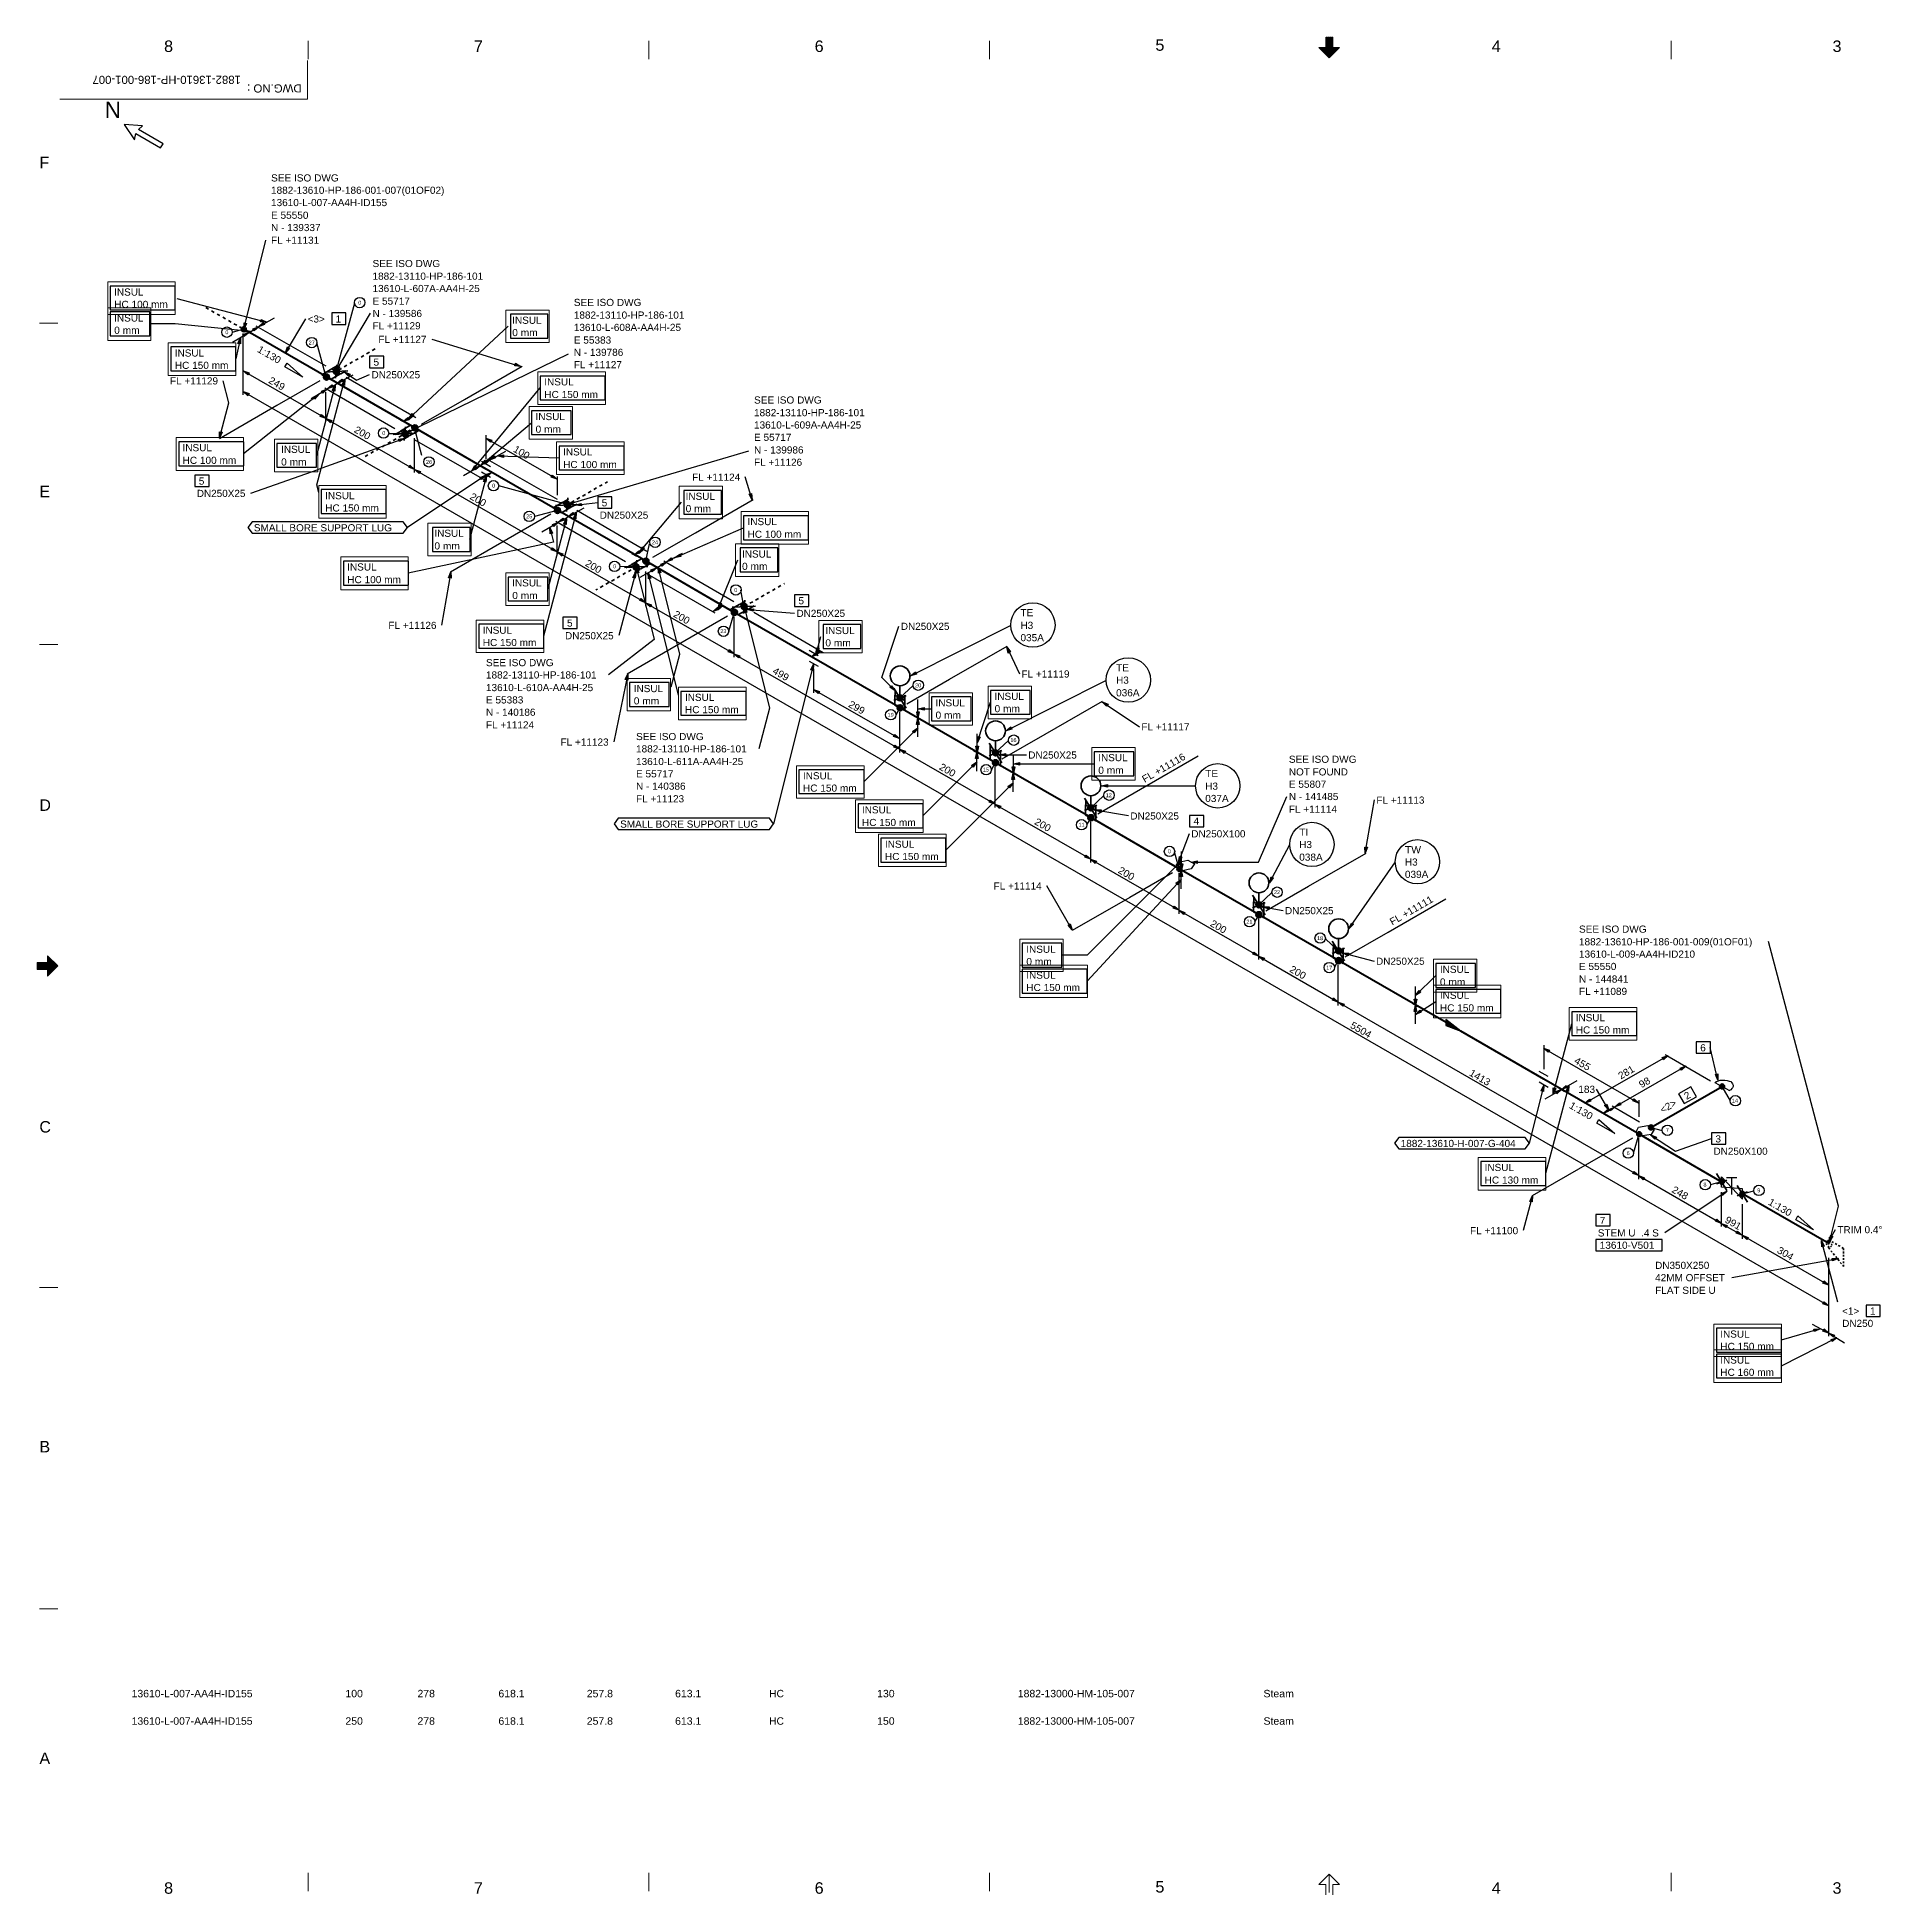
# Model space of a CAD drawing. Header units: inches. Extents: x 18 to 823, y 11 to 584.
# Drawn here: x 18 to 587, y 11 to 584 of the extents above; entities that cross this region are included whole.
import ezdxf
from ezdxf.enums import TextEntityAlignment as Align
from ezdxf.xclip import XClip

# ---------------------------------------------------------------- set-up
doc = ezdxf.new("R2010")
doc.units = ezdxf.units.IN
doc.header["$MEASUREMENT"] = 0
doc.header["$XCLIPFRAME"] = 0
for name, color, linetype in [('1882-13610-HP-186-001-007(02OF02)_MODEL-EMBED 1_DWG$0$Default', 7, 'Continuous'), ('AD1', 7, 'Continuous'), ('AD2', 7, 'Continuous'), ('BG 0 -1', 7, 'Continuous'), ('DBOX', 7, 'Continuous'), ('DIMLINES', 7, 'Continuous'), ('DIMTEXT', 7, 'Continuous'), ('EX1', 7, 'Continuous'), ('FITTINGS', 7, 'Continuous'), ('FRAME', 7, 'Continuous'), ('INSU_BOX', 7, 'Continuous'), ('ISOTEXT', 7, 'Continuous'), ('PIPE', 7, 'Continuous'), ('WELDS', 7, 'Continuous')]:
    doc.layers.add(name, color=color, linetype=linetype)
doc.styles.add('1882-13610-HP-186-001-007(02OF02)_MODEL-EMBED 1_DWG$0$Arial', font='arial.ttf')
doc.styles.add('Arial', font='arial.ttf')

msp = doc.modelspace()

# ---------------------------------------------------------------- texts
at = {"layer": 'BG 0 -1', "color": 7, "style": 'Arial', "width": 1.008516}
for s, p in [('8', (58.68, 581.12)), ('7', (154.26, 581.12)), ('6', (259.39, 581.12)), ('5', (364.51, 581.46)), ('4', (468.28, 581.12)), ('3', (573.41, 581.12)), ('8', (58.68, 13.03)), ('7', (154.26, 13.05)), ('6', (259.39, 13.05)), ('5', (364.51, 13.39)), ('4', (468.28, 13.05)), ('3', (573.41, 13.05))]:
    msp.add_text(s, height=3.54, dxfattribs=at).set_placement(p, align=Align.MIDDLE)
at = {"layer": 'BG 0 -1', "color": 4, "style": 'Arial', "width": 1.010263}
msp.add_text('DWG.NO : ', height=2.5, rotation=180, dxfattribs=at).set_placement((99.75, 568.1), align=Align.MIDDLE_LEFT)
at = {"layer": 'BG 0 -1', "color": 7, "style": 'Arial'}
for s, height, width, p in [('F', 3.54, 0.993934, (18.84, 543.5)), ('E', 3.54, 1.004063, (18.84, 442.02)), ('D', 3.54, 0.992063, (18.84, 345.28)), ('C', 3.54, 0.992063, (18.84, 246.06)), ('B ', 3.537, 1.005373, (18.84, 147.39)), ('A', 3.54, 1.004063, (18.84, 51.29))]:
    msp.add_text(s, height=height, dxfattribs=dict(at, width=width)).set_placement(p)
at = {"layer": 'CP', "color": 4, "style": 'Arial', "width": 1.008516}
msp.add_text('991', height=2.2, rotation=330.4077, dxfattribs=at).set_placement((538.6, 218.47))
at = {"layer": 'DIMLINES', "color": 4, "style": 'Arial'}
for s, width, p in [('INSUL', 0.999439, (41.9, 504.2)), ('HC 100 mm', 1.010172, (41.9, 500.4)), ('0 mm', 1.021552, (41.9, 492.4)), ('INSUL', 0.999439, (41.9, 496.2)), ('0 mm', 1.021552, (164.7, 491.7)), ('INSUL', 0.999439, (164.7, 495.5)), ('INSUL', 0.999439, (60.6, 485.4)), ('HC 150 mm', 1.010172, (60.6, 481.6)), ('INSUL', 0.999439, (174.6, 476.5)), ('HC 150 mm', 1.010172, (174.6, 472.6)), ('0 mm', 1.021552, (171.9, 461.9)), ('INSUL', 0.999439, (171.9, 465.8)), ('INSUL', 0.999439, (63, 456.2)), ('HC 100 mm', 1.010172, (63, 452.3)), ('0 mm', 1.021552, (93.4, 451.8)), ('INSUL', 0.999439, (93.4, 455.7)), ('HC 100 mm', 1.010172, (180.4, 451)), ('INSUL', 0.999439, (180.4, 454.9)), ('INSUL', 0.999439, (107, 441.4)), ('INSUL', 0.999439, (218.2, 441.2)), ('HC 150 mm', 1.010172, (107, 437.6)), ('0 mm', 1.021552, (218.2, 437.4)), ('INSUL', 0.999439, (237.3, 433.4)), ('INSUL', 0.999439, (140.7, 429.8)), ('HC 100 mm', 1.010172, (237.3, 429.5)), ('0 mm', 1.021552, (140.7, 425.9)), ('INSUL', 0.999439, (235.6, 423.4)), ('INSUL', 0.999439, (113.8, 419.4)), ('0 mm', 1.021552, (235.6, 419.6)), ('HC 100 mm', 1.010172, (113.8, 415.5)), ('0 mm', 1.021552, (164.7, 410.6)), ('INSUL', 0.999439, (164.7, 414.5)), ('INSUL', 0.999439, (155.6, 399.9)), ('INSUL', 0.999439, (261.3, 399.8)), ('HC 150 mm', 1.010172, (155.6, 396.1)), ('0 mm', 1.021552, (261.3, 396)), ('INSUL', 0.999439, (202.2, 381.9)), ('0 mm', 1.021552, (202.2, 378.1)), ('INSUL', 0.999439, (218, 379.2)), ('INSUL', 0.999439, (295.3, 377.5)), ('INSUL', 0.999439, (313.5, 379.5)), ('HC 150 mm', 1.010172, (218, 375.4)), ('0 mm', 1.021552, (295.3, 373.7)), ('0 mm', 1.021552, (313.5, 375.7)), ('INSUL', 0.999439, (345.5, 360.6)), ('INSUL', 0.999439, (254.4, 355)), ('0 mm', 1.021552, (345.5, 356.7)), ('HC 150 mm', 1.010172, (254.4, 351.2)), ('INSUL', 0.999439, (272.6, 344.5)), ('HC 150 mm', 1.010172, (272.6, 340.6)), ('HC 150 mm', 1.010172, (279.7, 330.1)), ('INSUL', 0.999439, (279.7, 333.9)), ('INSUL', 0.999439, (323.3, 301.5)), ('0 mm', 1.021552, (323.3, 297.7)), ('INSUL', 0.999439, (323.3, 293.5)), ('0 mm', 1.021552, (450.9, 291.4)), ('INSUL', 0.999439, (450.9, 295.3)), ('HC 150 mm', 1.010172, (323.3, 289.7)), ('INSUL', 0.999439, (450.9, 287.3)), ('HC 150 mm', 1.010172, (450.9, 283.4)), ('INSUL', 0.999439, (492.8, 280.4)), ('HC 150 mm', 1.010172, (492.8, 276.6)), ('INSUL', 0.999439, (464.7, 234.2)), ('HC 130 mm', 1.010172, (464.7, 230.3)), ('INSUL', 0.999439, (537.4, 182.8)), ('HC 150 mm', 1.010172, (537.4, 179)), ('HC 160 mm', 1.010172, (537.4, 171)), ('INSUL', 0.999439, (537.4, 174.8))]:
    msp.add_text(s, height=2.2, dxfattribs=dict(at, width=width)).set_placement(p)
at = {"layer": 'DIMTEXT', "color": 2, "style": 'Arial', "width": 1.008516}
for s, rotation, p in [('249', 330, (89.3, 477.4)), ('200', 330, (115.7, 462.2)), ('100', 330, (164.8, 456.2)), ('200', 330, (151.4, 441.6)), ('200', 330, (187, 421)), ('200', 330, (214.2, 405.3)), ('499', 330, (244.8, 387.8)), ('299', 330, (268.2, 377.5)), ('200', 330, (296.2, 358.2)), ('200', 330, (325.6, 341.3)), ('200', 330, (351.4, 326.3)), ('200', 330, (379.8, 309.9)), ('200', 330, (404.3, 295.8)), ('5504', 330, (423, 278.5)), ('1413', 330, (459.7, 263.8)), ('455', 330, (492.1, 267.6)), ('281', 30, (506.7, 262.4)), ('98', 30, (513.1, 259.7)), ('248', 330, (522.2, 227.8)), ('304', 330, (554.7, 209.1))]:
    msp.add_text(s, height=2.2, rotation=rotation, dxfattribs=at).set_placement(p)
msp.add_text('183', height=2.2, dxfattribs=at).set_placement((493.6, 258.3))
at = {"layer": 'FRAME', "color": 2, "style": 'Arial', "width": 1.003968}
msp.add_text('1882-13610-HP-186-001-007', height=2.5, rotation=180, dxfattribs=at).set_placement((81, 572))
at = {"layer": 'FRAME', "color": 2, "style": 'Arial', "width": 0.992063}
msp.add_text('N', height=5, dxfattribs=at).set_placement((39, 559))
at = {"layer": 'ISOTEXT', "color": 2, "style": 'Arial'}
for s, height, width, p in [('SEE ISO DWG', 2.2, 1.00983, (90.3, 539.4)), ('1882-13610-HP-186-001-007(01OF02)', 2.2, 1.003206, (90.3, 535.6)), ('13610-L-007-AA4H-ID155', 2.2, 1.002891, (90.3, 531.8)), ('E 55550', 2.2, 1.007719, (90.3, 527.9)), ('N - 139337', 2.2, 1.004313, (90.3, 524.1)), ('FL +11131', 2.2, 1.004042, (90.3, 520.2)), ('SEE ISO DWG', 2.2, 1.00983, (121.6, 513)), ('1882-13110-HP-186-101', 2.2, 1.003951, (121.6, 509.1)), ('13610-L-607A-AA4H-25', 2.2, 1.003255, (121.6, 505.3)), ('0', 1.2, 1.008516, (117.2, 501.4)), ('E 55717', 2.2, 1.007719, (121.6, 501.4)), ('N - 139586', 2.2, 1.004313, (121.6, 497.6)), ('SEE ISO DWG', 2.2, 1.00983, (183.7, 501)), ('1882-13110-HP-186-101', 2.2, 1.003951, (183.7, 497.1)), ('0', 1.2, 1.008516, (76.2, 492.3)), ('<3>', 2.2, 0.993892, (101.6, 495.9)), ('1', 2.2, 1.008516, (110.2, 495.9)), ('FL +11129', 2.2, 1.004042, (121.6, 493.8)), ('13610-L-608A-AA4H-25', 2.2, 1.003255, (183.7, 493.3)), ('27', 1.2, 1.008516, (101.9, 489.1)), ('FL +11127', 2.2, 1.004042, (123.4, 489.6)), ('E 55383', 2.2, 1.007719, (183.7, 489.4)), ('N - 139786', 2.2, 1.004313, (183.7, 485.6)), ('5', 2.2, 1.008516, (121.9, 482.6)), ('FL +11127', 2.2, 1.004042, (183.7, 481.8)), ('FL +11129', 2.2, 1.004042, (59.1, 476.8)), ('DN250X25', 2.2, 0.996682, (121.3, 478.7)), ('SEE ISO DWG', 2.2, 1.00983, (239.3, 470.9)), ('13610-L-609A-AA4H-25', 2.2, 1.003255, (239.3, 463.2)), ('1882-13110-HP-186-101', 2.2, 1.003951, (239.3, 467)), ('0', 1.2, 1.008516, (124.6, 461.2)), ('E 55717', 2.2, 1.007719, (239.3, 459.4)), ('26', 1.2, 1.008516, (138.1, 452.3)), ('N - 139986', 2.2, 1.004313, (239.3, 455.5)), ('FL +11126', 2.2, 1.004042, (239.3, 451.7)), ('5', 2.2, 1.008516, (68, 445.9)), ('FL +11124', 2.2, 1.004042, (220.2, 447.1)), ('DN250X25', 2.2, 0.996682, (67.4, 442.1)), ('0', 1.2, 1.008516, (158.5, 445)), ('5', 2.2, 1.008516, (192.3, 439.2)), ('25', 1.2, 1.008516, (169, 435.5)), ('DN250X25', 2.2, 0.996682, (191.7, 435.4)), ('SMALL BORE SUPPORT LUG', 2.2, 1.0017, (85, 431.5)), ('24', 1.2, 1.008516, (207.8, 427.5)), ('0', 1.2, 1.008516, (195.8, 420.1)), ('0', 1.2, 1.008516, (233.2, 412.8)), ('DN250X25', 2.2, 0.996682, (252.4, 405.1)), ('5', 2.2, 1.008516, (253, 409)), ('TE', 2.2, 1.011406, (321.5, 405.3)), ('FL +11126', 2.2, 1.004042, (126.5, 401.4)), ('5', 2.2, 1.008516, (181.6, 402.1)), ('23', 1.2, 1.008516, (228.9, 400.1)), ('DN250X25', 2.2, 0.996682, (284.6, 401.1)), ('H3', 2.2, 0.99922, (321.5, 401.4)), ('DN250X25', 2.2, 0.996682, (181, 398.2)), ('035A', 2.2, 1.007244, (321.5, 397.6)), ('SEE ISO DWG', 2.2, 1.00983, (156.6, 389.9)), ('TE', 2.2, 1.011406, (351, 388.3)), ('13610-L-610A-AA4H-25', 2.2, 1.003255, (156.6, 382.2)), ('1882-13110-HP-186-101', 2.2, 1.003951, (156.6, 386.1)), ('20', 1.2, 1.008516, (289, 383.4)), ('FL +11119', 2.2, 1.004042, (321.8, 386.4)), ('H3', 2.2, 0.99922, (351, 384.5)), ('E 55383', 2.2, 1.007719, (156.6, 378.4)), ('036A', 2.2, 1.007244, (351, 380.6)), ('N - 140186', 2.2, 1.004313, (156.6, 374.6)), ('FL +11124', 2.2, 1.004042, (156.6, 370.7)), ('19', 1.2, 1.008516, (280.5, 374.3)), ('FL +11123', 2.2, 1.004042, (179.6, 365.4)), ('SEE ISO DWG', 2.2, 1.00983, (202.9, 367.1)), ('16', 1.2, 1.008516, (318.4, 366.5)), ('FL +11117', 2.2, 1.004042, (358.8, 370.1)), ('13610-L-611A-AA4H-25', 2.2, 1.003255, (202.9, 359.4)), ('1882-13110-HP-186-101', 2.2, 1.003951, (202.9, 363.3)), ('DN250X25', 2.2, 0.996682, (323.9, 361.4)), ('SEE ISO DWG', 2.2, 1.00983, (404.3, 360.1)), ('E 55717', 2.2, 1.007719, (202.9, 355.6)), ('15', 1.2, 1.008516, (309.9, 357.4)), ('TE', 2.2, 1.011406, (378.5, 355.7)), ('NOT FOUND', 2.2, 0.998145, (404.3, 356.2)), ('N - 140386', 2.2, 1.004313, (202.9, 351.8)), ('FL +11123', 2.2, 1.004042, (202.9, 347.9)), ('12', 1.2, 1.008516, (347.8, 349.5)), ('037A', 2.2, 1.007244, (378.5, 348)), ('H3', 2.2, 0.99922, (378.5, 351.8)), ('E 55807', 2.2, 1.007719, (404.3, 352.4)), ('N - 141485', 2.2, 1.004313, (404.3, 348.6)), ('FL +11113', 2.2, 1.004042, (431.3, 347.5)), ('DN250X25', 2.2, 0.996682, (355.4, 342.6)), ('FL +11114', 2.2, 1.004042, (404.3, 344.7)), ('SMALL BORE SUPPORT LUG', 2.2, 1.0017, (198, 340.1)), ('11', 1.2, 1.008516, (339.4, 340.4)), ('DN250X100', 2.2, 0.99789, (374.2, 337.1)), ('4', 2.2, 1.008516, (374.9, 341)), ('TI', 2.2, 1.016011, (407.5, 337.6)), ('0', 1.2, 1.008516, (367, 332.2)), ('H3', 2.2, 0.99922, (407.5, 333.8)), ('TW', 2.2, 1.041395, (440.1, 332.2)), ('038A', 2.2, 1.007244, (407.5, 329.9)), ('039A', 2.2, 1.007244, (440.1, 324.6)), ('H3', 2.2, 0.99922, (440.1, 328.4)), ('FL +11114', 2.2, 1.004042, (313.2, 321)), ('22', 1.2, 1.008516, (399.7, 319.6)), ('DN250X25', 2.2, 0.996682, (403.1, 313.4)), ('21', 1.2, 1.008516, (391.2, 310.5)), ('SEE ISO DWG', 2.2, 1.00983, (493.8, 307.7)), ('18', 1.2, 1.008516, (413, 305.4)), ('1882-13610-HP-186-001-009(01OF01)', 2.2, 1.003206, (493.8, 303.8)), ('DN250X25', 2.2, 0.996682, (431.2, 297.8)), ('13610-L-009-AA4H-ID210', 2.2, 1.002891, (493.8, 300)), ('E 55550', 2.2, 1.007719, (493.8, 296.2)), ('17', 1.2, 1.008516, (415.8, 296.3)), ('N - 144841', 2.2, 1.004313, (493.8, 292.3)), ('FL +11089', 2.2, 1.004042, (493.8, 288.5)), ('6', 2.2, 1.008516, (531.2, 271.1)), ('14', 1.2, 1.008516, (541, 255.3)), ('7', 1.2, 1.008516, (520.6, 246.2)), ('1882-13610-H-007-G-404', 2.2, 1.003095, (438.8, 241.6)), ('DN250X100', 2.2, 0.99789, (535.3, 239.2)), ('3', 2.2, 1.008516, (535.9, 243)), ('6', 1.2, 1.008516, (508.5, 239.1)), ('8', 1.2, 1.008516, (532.2, 229.4)), ('9', 1.2, 1.008516, (548.8, 227.6)), ('7', 2.2, 1.008516, (500.2, 217.8)), ('FL +11100', 2.2, 1.004042, (460.2, 214.7)), ('STEM U  .4 S', 2.2, 1.003776, (499.6, 214)), ('13610-V501', 2.2, 1.006335, (500.2, 210.2)), ('TRIM 0.4°', 2.2, 1.00446, (573.5, 215)), ('42MM OFFSET', 2.2, 1.000983, (517.3, 200.2)), ('DN350X250', 2.2, 0.99789, (517.3, 204)), ('FLAT SIDE U', 2.2, 1.002751, (517.3, 196.3)), ('<1>', 2.2, 0.993892, (575, 189.9)), ('1', 2.2, 1.008516, (583.6, 189.9)), ('DN250', 2.2, 1.000881, (575, 186.1))]:
    msp.add_text(s, height=height, dxfattribs=dict(at, width=width)).set_placement(p)
for s, rotation, width, p in [(' 1:130', 330, 1.008516, (85.1, 487.4)), ('FL +11116', 30, 1.004042, (359.8, 353.9)), ('FL +11111', 30, 1.004042, (436.2, 309.9)), ('2', 30, 1.008516, (527, 256.1)), (' 1:130', 330, 1.008516, (489.8, 254.2)), ('<2>', 30, 0.993892, (519.6, 251.9)), (' 1:130', 330, 1.008516, (551.2, 224.4))]:
    msp.add_text(s, height=2.2, rotation=rotation, dxfattribs=dict(at, width=width)).set_placement(p)

# ---------------------------------------------------------------- blocks, each defined once
blk = doc.blocks.new('1882-13610-HP-186-001-007(02OF02)_MODEL-EMBED 1_DWG')
at = {"layer": '1882-13610-HP-186-001-007(02OF02)_MODEL-EMBED 1_DWG$0$Default', "color": 4, "style": '1882-13610-HP-186-001-007(02OF02)_MODEL-EMBED 1_DWG$0$Arial'}
for s, width, p in [('13610-L-007-AA4H-ID155', 1.002891, (0.84302, -0.115628)), ('100', 1.008516, (3.43979, -0.115628)), ('278', 1.008516, (4.31479, -0.115628)), ('618.1 ', 1.008516, (5.29826, -0.115628)), ('257.8 ', 1.008516, (6.371177, -0.115628)), ('613.1 ', 1.008516, (7.444094, -0.115628)), ('HC', 0.992063, (8.5857, -0.115628)), ('130', 1.008516, (9.898125, -0.115628)), ('1882-13000-HM-105-007', 1.00296, (11.607138, -0.115628)), ('Steam', 1.013128, (14.590457, -0.115628)), ('13610-L-007-AA4H-ID155', 1.002891, (0.84302, -0.448962)), ('250', 1.008516, (3.43979, -0.448962)), ('618.1 ', 1.008516, (5.29826, -0.448962)), ('257.8 ', 1.008516, (6.371177, -0.448962)), ('613.1 ', 1.008516, (7.444094, -0.448962)), ('HC', 0.992063, (8.5857, -0.448962)), ('150', 1.008516, (9.898125, -0.448962)), ('1882-13000-HM-105-007', 1.00296, (11.607138, -0.448962)), ('Steam', 1.013128, (14.590457, -0.448962))]:
    blk.add_text(s, height=0.090278, dxfattribs=dict(at, width=width)).set_placement(p, align=Align.TOP_LEFT)
at = {"layer": '1882-13610-HP-186-001-007(02OF02)_MODEL-EMBED 1_DWG$0$Default', "color": 7, "style": '1882-13610-HP-186-001-007(02OF02)_MODEL-EMBED 1_DWG$0$Arial', "width": 1.008516}
blk.add_text('278', height=0.090278, dxfattribs=at).set_placement((4.31479, -0.448962), align=Align.TOP_LEFT)

# ---------------------------------------------------------------- hatches: boundary and pattern name
at = {"layer": 'DIMLINES', "linetype": 'Continuous'}
for points in [[(82.04, 491.56), (83.48, 492.84), (81.64, 492.2)], [(82.04, 492.92), (83.96, 493.08), (82.12, 493.64)], [(85.08, 493.32), (86.52, 494.6), (84.68, 493.96)], [(87.88, 495.88), (86.44, 494.6), (88.28, 495.24)], [(87.08, 496.12), (89, 495.96), (87.24, 496.84)], [(80.84, 489.32), (80.84, 491.24), (80.04, 489.48)], [(83.56, 480.36), (81.72, 481), (83.16, 479.72)], [(109.08, 476.68), (107.64, 475.4), (109.48, 476.04)], [(109.96, 474.76), (110.04, 476.68), (109.16, 474.92)], [(112.12, 478.44), (110.68, 477.16), (112.52, 477.8)], [(113, 476.52), (113.08, 478.44), (112.2, 476.68)], [(83.56, 473.96), (81.72, 474.6), (83.16, 473.32)], [(103.72, 472.28), (105, 473.8), (103.24, 472.92)], [(106.28, 474.12), (107.72, 475.4), (105.88, 474.76)], [(105.48, 466.92), (107.32, 466.28), (105.88, 467.56)], [(109.08, 465.64), (107.24, 466.28), (108.68, 465)], [(132.52, 466.6), (131.08, 465.32), (132.92, 465.96)], [(132.68, 465.8), (134.12, 467.08), (132.28, 466.44)], [(133.8, 467.8), (132.68, 466.2), (134.36, 467.24)], [(158.36, 459.64), (156.52, 460.28), (157.96, 459)], [(156.36, 453.4), (155.16, 451.88), (156.84, 452.84)], [(156.36, 452.2), (157.8, 453.48), (155.96, 452.84)], [(159.16, 454.76), (157.72, 453.48), (159.56, 454.12)], [(162.04, 455.08), (160.12, 454.76), (162.04, 454.28)], [(132.76, 451.24), (134.6, 450.6), (133.16, 451.88)], [(136.36, 449.96), (134.52, 450.6), (135.96, 449.32)], [(153.16, 451.8), (152.2, 450.12), (153.72, 451.32)], [(153.32, 450.44), (154.76, 451.72), (152.92, 451.08)], [(156.76, 449.16), (155.32, 447.88), (157.16, 448.52)], [(156.6, 446.68), (156.76, 448.6), (155.88, 446.84)], [(156.92, 448.36), (158.36, 449.64), (156.52, 449)], [(176.76, 448.2), (178.6, 447.56), (177.16, 448.84)], [(180.36, 435.56), (178.92, 434.28), (180.76, 434.92)], [(181.32, 433.56), (181.4, 435.48), (180.52, 433.72)], [(183.4, 437.32), (181.96, 436.04), (183.8, 436.68)], [(184.36, 435.32), (184.44, 437.24), (183.56, 435.48)], [(177.08, 430.92), (176.28, 432.68), (176.36, 430.76)], [(177.56, 433), (179, 434.28), (177.16, 433.64)], [(176.76, 425.8), (178.6, 425.16), (177.16, 426.44)], [(180.36, 424.52), (178.52, 425.16), (179.96, 423.88)], [(203.72, 425.48), (202.28, 424.2), (204.12, 424.84)], [(203.88, 424.68), (205.32, 425.96), (203.48, 425.32)], [(204.92, 426.76), (203.96, 425.08), (205.48, 426.28)], [(216.36, 424.44), (214.76, 423.32), (216.68, 423.72)], [(207.48, 417), (206.68, 418.76), (206.76, 416.84)], [(207.88, 419), (209.32, 420.28), (207.48, 419.64)], [(210.52, 418.76), (209.72, 420.52), (209.8, 418.6)], [(210.92, 420.76), (212.36, 422.04), (210.52, 421.4)], [(213.72, 423.32), (212.28, 422.04), (214.12, 422.68)], [(204.04, 410.12), (205.88, 409.48), (204.44, 410.76)], [(207.64, 408.84), (205.8, 409.48), (207.24, 408.2)], [(228.04, 408.04), (226.6, 406.76), (228.44, 407.4)], [(228.2, 407.24), (229.64, 408.52), (227.8, 407.88)], [(228.6, 409.56), (228.2, 407.64), (229.24, 409.24)], [(258.6, 395.56), (258.52, 393.64), (259.4, 395.4)], [(231.32, 394.36), (233.16, 393.72), (231.72, 395)], [(234.92, 393.08), (233.08, 393.72), (234.52, 392.44)], [(258.36, 394.04), (256.92, 392.76), (258.76, 393.4)], [(258.52, 393.24), (259.96, 394.52), (258.12, 393.88)], [(259.48, 382.12), (257.64, 382.76), (259.08, 381.48)], [(290.2, 371.96), (289.8, 373.88), (289.4, 371.96)], [(289.48, 375.8), (289.88, 373.88), (290.28, 375.8)], [(291.8, 377.16), (289.88, 376.76), (291.8, 376.36)], [(282.36, 368.2), (284.2, 367.56), (282.76, 368.84)], [(288.68, 369.32), (289.8, 370.92), (288.2, 369.8)], [(308.36, 368.2), (308.12, 366.28), (309.08, 367.96)], [(282.44, 364.92), (284.28, 364.28), (282.84, 365.56)], [(286.04, 363.64), (284.2, 364.28), (285.64, 363)], [(308.44, 361.4), (308.04, 363.32), (307.64, 361.4)], [(307.72, 365.24), (308.12, 363.32), (308.52, 365.24)], [(306.92, 358.76), (308.04, 360.36), (306.44, 359.24)], [(319.64, 355), (319.24, 356.92), (318.84, 355)], [(318.92, 358.84), (319.32, 356.92), (319.72, 358.84)], [(321.24, 360.2), (319.32, 359.8), (321.24, 359.4)], [(318.12, 352.36), (319.24, 353.96), (317.64, 352.84)], [(311.88, 347.96), (313.72, 347.32), (312.28, 348.6)], [(315.48, 346.68), (313.64, 347.32), (315.08, 346.04)], [(341.32, 331), (343.16, 330.36), (341.72, 331.64)], [(344.92, 329.72), (343.08, 330.36), (344.52, 329.08)], [(370.04, 328.28), (371.16, 329.88), (369.56, 328.76)], [(371.48, 325.08), (371.08, 327), (370.68, 325.08)], [(370.76, 328.92), (371.16, 327), (371.56, 328.92)], [(370.04, 322.44), (371.08, 324.12), (369.48, 323)], [(368.6, 315.24), (370.44, 314.6), (369, 315.88)], [(372.2, 313.96), (370.36, 314.6), (371.8, 313.32)], [(393.16, 301.08), (395, 300.44), (393.56, 301.72)], [(396.76, 299.8), (394.92, 300.44), (396.36, 299.16)], [(417.72, 286.92), (419.56, 286.28), (418.12, 287.56)], [(443, 287.24), (443.4, 285.32), (443.8, 287.24)], [(444.52, 289.88), (443.4, 288.28), (445, 289.4)], [(421.32, 285.64), (419.48, 286.28), (420.92, 285)], [(443.72, 283.4), (443.32, 285.32), (442.92, 283.4)], [(444.68, 283.8), (443.32, 282.44), (445.16, 283.16)], [(484.68, 271.48), (482.84, 272.12), (484.28, 270.84)], [(519.88, 268.52), (521.32, 269.8), (519.48, 269.16)], [(525.4, 265.32), (526.84, 266.6), (525, 265.96)], [(485.88, 259.8), (485.8, 257.88), (486.68, 259.64)], [(487, 258.04), (488.44, 259.32), (486.6, 258.68)], [(489.8, 260.6), (488.36, 259.32), (490.2, 259.96)], [(490.6, 258.68), (490.68, 260.6), (489.8, 258.84)], [(497.08, 256.36), (495.64, 255.08), (497.48, 255.72)], [(502.52, 253.08), (501.24, 251.96), (502.84, 252.52)], [(501.72, 254.36), (503, 252.92), (502.36, 254.76)], [(503.56, 252.76), (504.84, 253.88), (503.24, 253.32)], [(506.28, 255.24), (504.84, 253.96), (506.68, 254.6)], [(510.44, 255.8), (512.28, 255.16), (510.84, 256.44)], [(510.44, 233.4), (512.28, 232.76), (510.84, 234.04)], [(514.04, 232.12), (512.2, 232.76), (513.64, 231.48)], [(535.96, 218.68), (537.8, 218.04), (536.36, 219.32)], [(539.48, 217.4), (537.64, 218.04), (539.08, 216.76)], [(542.28, 215), (544.12, 214.36), (542.68, 215.64)], [(545.96, 213.72), (544.12, 214.36), (545.56, 213.08)], [(569.08, 199.64), (570.92, 199), (569.48, 200.28)], [(569.08, 193.24), (570.92, 192.6), (569.48, 193.88)], [(566.44, 184.68), (568.2, 185.56), (566.28, 185.4)], [(569.08, 184.84), (570.92, 184.2), (569.48, 185.48)], [(572.68, 183.56), (570.84, 184.2), (572.28, 182.92)], [(571.88, 181.56), (573.4, 182.76), (571.56, 182.2)]]:
    msp.add_hatch(color=2, dxfattribs=at).paths.add_polyline_path(points)
at = {"layer": 'ISOTEXT', "linetype": 'Continuous'}
for points in [[(81.96, 495.8), (81.88, 493.88), (82.68, 495.64)], [(95.4, 488.36), (94.76, 486.52), (96.04, 487.96)], [(110.92, 482.68), (110.28, 480.84), (111.56, 482.28)], [(165.48, 482.52), (167.4, 482.36), (165.72, 483.32)], [(114.68, 479.96), (112.84, 480.68), (114.2, 479.32)], [(74.44, 462.2), (74.36, 460.28), (75.24, 462.04)], [(129.88, 459.16), (131.56, 460.2), (129.64, 459.88)], [(133.16, 462.84), (131.64, 461.64), (133.56, 462.12)], [(155.24, 447.48), (156.6, 448.84), (154.76, 448.12)], [(237.8, 443), (238.68, 441.24), (238.52, 443.16)], [(183.32, 440.6), (181.56, 439.72), (183.48, 439.88)], [(185.96, 440.12), (184.12, 439.56), (186.04, 439.4)], [(145.88, 417.08), (145.8, 419), (145.08, 417.16)], [(202.68, 417.08), (202.84, 419), (201.96, 417.24)], [(203.72, 418.76), (202.92, 420.52), (203, 418.6)], [(237.08, 406.52), (236.28, 408.28), (236.36, 406.36)], [(239.16, 407.64), (237.24, 407.4), (239.08, 406.84)], [(318.44, 394.36), (317.24, 395.88), (317.72, 393.96)], [(257.56, 388.6), (257.64, 390.52), (256.84, 388.76)], [(200.36, 385.64), (200.36, 387.56), (199.56, 385.8)], [(289.08, 388.12), (287.56, 386.92), (289.4, 387.48)], [(281.24, 383.4), (282.84, 382.28), (281.72, 383.88)], [(348.52, 378.2), (346.68, 378.92), (348.04, 377.56)], [(318.52, 371.16), (317, 369.96), (318.84, 370.52)], [(316.92, 362.92), (315, 362.52), (316.92, 362.12)], [(348.36, 353.4), (346.44, 353), (348.36, 352.6)], [(346.36, 345.64), (344.44, 345.56), (346.28, 344.84)], [(427.72, 334.12), (427.8, 332.2), (428.52, 334.04)], [(370.6, 331.24), (370.28, 329.32), (371.32, 331)], [(376.04, 329.88), (374.12, 329.48), (376.04, 329.08)], [(398.84, 324.92), (398.28, 323.08), (399.48, 324.6)], [(398.2, 315.64), (396.28, 315.64), (398.12, 314.92)], [(336.2, 310.04), (337.48, 308.6), (336.84, 310.44)], [(423.64, 310.68), (422.84, 308.92), (424.28, 310.28)], [(422.76, 301.4), (420.84, 301.48), (422.6, 300.6)], [(535.88, 263.96), (536.68, 262.2), (536.6, 264.12)], [(482.84, 258.76), (482.92, 260.68), (482.12, 258.92)], [(517.72, 244.68), (515.88, 245.4), (517.24, 244.04)], [(479.32, 224.68), (479.48, 226.6), (478.6, 224.84)], [(538.12, 226.6), (539.48, 227.96), (537.64, 227.24)], [(569.48, 211), (568.6, 212.76), (568.76, 210.84)], [(571.48, 214.44), (570.84, 212.6), (572.12, 214.04)], [(571.08, 213.8), (571, 211.88), (571.8, 213.64)], [(572.04, 206.52), (573.88, 207.24), (571.96, 207.24)]]:
    msp.add_hatch(color=2, dxfattribs=at).paths.add_polyline_path(points)
at = {"layer": 'WELDS', "linetype": 'Continuous'}
h = msp.add_hatch(color=7, dxfattribs=at)
edge = h.paths.add_edge_path()
edge.add_arc((81.88, 493.8), 0.76, 0, 360)
h = msp.add_hatch(color=7, dxfattribs=at)
edge = h.paths.add_edge_path()
edge.add_arc((110.44, 480.84), 0.92, 0, 360)
h = msp.add_hatch(color=7, dxfattribs=at)
edge = h.paths.add_edge_path()
edge.add_arc((107.4, 479.08), 0.92, 0, 360)
h = msp.add_hatch(color=7, dxfattribs=at)
edge = h.paths.add_edge_path()
edge.add_arc((134.68, 463.4), 0.92, 0, 360)
h = msp.add_hatch(color=7, dxfattribs=at)
edge = h.paths.add_edge_path()
edge.add_arc((131.64, 461.64), 0.92, 0, 360)
h = msp.add_hatch(color=7, dxfattribs=at)
edge = h.paths.add_edge_path()
edge.add_arc((178.68, 437.96), 0.92, 0, 360)
h = msp.add_hatch(color=7, dxfattribs=at)
edge = h.paths.add_edge_path()
edge.add_arc((181.72, 439.72), 0.92, 0, 360)
h = msp.add_hatch(color=7, dxfattribs=at)
edge = h.paths.add_edge_path()
edge.add_arc((202.92, 420.52), 0.92, 0, 360)
h = msp.add_hatch(color=7, dxfattribs=at)
edge = h.paths.add_edge_path()
edge.add_arc((205.96, 422.28), 0.92, 0, 360)
h = msp.add_hatch(color=7, dxfattribs=at)
edge = h.paths.add_edge_path()
edge.add_arc((233.24, 406.52), 0.92, 0, 360)
h = msp.add_hatch(color=7, dxfattribs=at)
edge = h.paths.add_edge_path()
edge.add_arc((236.28, 408.28), 0.92, 0, 360)
h = msp.add_hatch(color=7, dxfattribs=at)
edge = h.paths.add_edge_path()
edge.add_arc((284.36, 380.12), 0.92, 0, 360)
h = msp.add_hatch(color=7, dxfattribs=at)
edge = h.paths.add_edge_path()
edge.add_arc((284.36, 377.08), 0.92, 0, 360)
h = msp.add_hatch(color=7, dxfattribs=at)
edge = h.paths.add_edge_path()
edge.add_arc((313.8, 363.16), 0.92, 0, 360)
h = msp.add_hatch(color=7, dxfattribs=at)
edge = h.paths.add_edge_path()
edge.add_arc((313.8, 360.12), 0.92, 0, 360)
h = msp.add_hatch(color=7, dxfattribs=at)
edge = h.paths.add_edge_path()
edge.add_arc((343.24, 346.2), 0.92, 0, 360)
h = msp.add_hatch(color=7, dxfattribs=at)
edge = h.paths.add_edge_path()
edge.add_arc((343.24, 343.16), 0.92, 0, 360)
h = msp.add_hatch(color=7, dxfattribs=at)
edge = h.paths.add_edge_path()
edge.add_arc((370.52, 327.4), 0.76, 0, 360)
h = msp.add_hatch(color=7, dxfattribs=at)
edge = h.paths.add_edge_path()
edge.add_arc((395.08, 316.28), 0.92, 0, 360)
h = msp.add_hatch(color=7, dxfattribs=at)
edge = h.paths.add_edge_path()
edge.add_arc((395.08, 313.24), 0.92, 0, 360)
h = msp.add_hatch(color=7, dxfattribs=at)
edge = h.paths.add_edge_path()
edge.add_arc((419.64, 302.12), 0.92, 0, 360)
h = msp.add_hatch(color=7, dxfattribs=at)
edge = h.paths.add_edge_path()
edge.add_arc((419.64, 299.08), 0.92, 0, 360)
h = msp.add_hatch(color=7, dxfattribs=at)
edge = h.paths.add_edge_path()
edge.add_arc((537.96, 260.28), 0.76, 0, 360)
h = msp.add_hatch(color=7, dxfattribs=at)
edge = h.paths.add_edge_path()
edge.add_arc((516.04, 247.64), 0.76, 0, 360)
h = msp.add_hatch(color=7, dxfattribs=at)
edge = h.paths.add_edge_path()
edge.add_arc((512.36, 245.56), 0.76, 0, 360)
h = msp.add_hatch(color=7, dxfattribs=at)
edge = h.paths.add_edge_path()
edge.add_arc((537.88, 230.84), 0.76, 0, 360)
h = msp.add_hatch(color=7, dxfattribs=at)
edge = h.paths.add_edge_path()
edge.add_arc((544.2, 227.16), 0.76, 0, 360)

# ---------------------------------------------------------------- linework, layer by layer
at = {"layer": 'AD1', "color": 1, "linetype": 'Continuous', "lineweight": 30}
for p, q in [((61.24, 503.32), (89, 495.96)), ((60.68, 495.48), (52.84, 495.48)), ((132.68, 466.2), (163.4, 494.76)), ((80.84, 489.32), (80.04, 489.48)), ((152.2, 450.12), (173.32, 475.72)), ((105, 473.8), (81.8, 455.4)), ((131.08, 465.32), (132.52, 466.6)), ((132.92, 465.96), (131.08, 465.32)), ((155.16, 451.88), (170.68, 465)), ((104.92, 450.68), (131.56, 460.2)), ((156.76, 448.6), (151.56, 429)), ((155.32, 447.88), (156.76, 449.16)), ((157.16, 448.52), (155.32, 447.88)), ((105, 443.48), (104.44, 445.8)), ((184.44, 437.24), (174.36, 399.16)), ((181.4, 435.48), (175.64, 413.72)), ((203.96, 425.08), (216.92, 440.44)), ((214.76, 423.32), (236.04, 432.6)), ((177.4, 428.2), (132.6, 418.6)), ((178.52, 425.16), (180.36, 424.52)), ((179.96, 423.88), (178.52, 425.16)), ((202.28, 424.2), (203.72, 425.48)), ((204.12, 424.84), (202.28, 424.2)), ((228.2, 407.64), (234.28, 422.68)), ((226.6, 406.76), (228.04, 408.04)), ((228.44, 407.4), (226.6, 406.76)), ((258.6, 395.56), (259.4, 395.4)), ((256.92, 392.76), (258.36, 394.04)), ((258.76, 393.4), (256.92, 392.76)), ((308.12, 366.28), (312.28, 378.76)), ((289.88, 376.76), (294.04, 376.76)), ((289.8, 370.92), (273.16, 354.28)), ((308.04, 360.36), (291.4, 343.72)), ((319.32, 359.8), (344.28, 359.8)), ((319.24, 353.96), (298.44, 333.16)), ((371.08, 324.12), (342.04, 292.76)), ((342.04, 300.76), (334.2, 300.76)), ((443.4, 288.28), (449.64, 294.52)), ((443.32, 282.44), (449.64, 286.52)), ((485.8, 257.88), (491.56, 279.64)), ((490.68, 260.6), (483.48, 233.4)), ((568.2, 185.56), (556.2, 182.04)), ((573.4, 182.76), (556.2, 174.04))]:
    msp.add_line(p, q, dxfattribs=at)
at = {"layer": 'AD1', "color": 4, "linetype": 'Continuous', "lineweight": 30}
for p, q in [((81.72, 481), (83.56, 480.36)), ((83.16, 479.72), (81.72, 481)), ((81.72, 474.6), (83.56, 473.96)), ((83.16, 473.32), (81.72, 474.6)), ((107.24, 466.28), (109.08, 465.64)), ((108.68, 465), (107.24, 466.28)), ((156.52, 460.28), (158.36, 459.64)), ((157.96, 459), (156.52, 460.28)), ((134.52, 450.6), (136.36, 449.96)), ((135.96, 449.32), (134.52, 450.6)), ((205.8, 409.48), (207.64, 408.84)), ((207.24, 408.2), (205.8, 409.48)), ((233.08, 393.72), (234.92, 393.08)), ((234.52, 392.44), (233.08, 393.72)), ((257.64, 382.76), (259.48, 382.12)), ((259.08, 381.48), (257.64, 382.76)), ((284.2, 364.28), (286.04, 363.64)), ((285.64, 363), (284.2, 364.28)), ((313.64, 347.32), (315.48, 346.68)), ((315.08, 346.04), (313.64, 347.32)), ((343.08, 330.36), (344.92, 329.72)), ((344.52, 329.08), (343.08, 330.36)), ((370.36, 314.6), (372.2, 313.96)), ((371.8, 313.32), (370.36, 314.6)), ((394.92, 300.44), (396.76, 299.8)), ((396.36, 299.16), (394.92, 300.44)), ((419.48, 286.28), (421.32, 285.64)), ((420.92, 285), (419.48, 286.28)), ((482.84, 272.12), (484.68, 271.48)), ((484.28, 270.84), (482.84, 272.12)), ((495.64, 255.08), (497.08, 256.36)), ((497.48, 255.72), (495.64, 255.08)), ((504.84, 253.96), (506.28, 255.24)), ((506.68, 254.6), (504.84, 253.96)), ((512.2, 232.76), (514.04, 232.12)), ((513.64, 231.48), (512.2, 232.76)), ((537.64, 218.04), (539.48, 217.4)), ((539.08, 216.76), (537.64, 218.04)), ((544.12, 214.36), (545.96, 213.72)), ((545.56, 213.08), (544.12, 214.36))]:
    msp.add_line(p, q, dxfattribs=at)
at = {"layer": 'AD1', "color": 7, "linetype": 'Continuous', "lineweight": 30}
for p, q in [((199.24, 450.44), (199.24, 457.8)), ((236.84, 374.76), (236.84, 382.12))]:
    msp.add_line(p, q, dxfattribs=at)
at = {"layer": 'AD2', "color": 1, "linetype": 'Continuous', "lineweight": 30}
for p, q in [((83.96, 493.08), (60.68, 495.48)), ((89, 495.96), (87.08, 496.12)), ((80.84, 491.24), (80.84, 489.32)), ((104.44, 445.8), (113.08, 478.44)), ((105, 473.8), (103.72, 472.28)), ((132.28, 466.44), (134.12, 467.08)), ((132.68, 466.2), (133.8, 467.8)), ((134.12, 467.08), (132.68, 465.8)), ((131.56, 460.2), (129.88, 459.16)), ((155.16, 451.88), (156.36, 453.4)), ((152.2, 450.12), (153.16, 451.8)), ((156.52, 449), (158.36, 449.64)), ((156.76, 448.6), (156.6, 446.68)), ((158.36, 449.64), (156.92, 448.36)), ((181.4, 435.48), (181.32, 433.56)), ((184.44, 437.24), (184.36, 435.32)), ((176.28, 432.68), (177.4, 428.2)), ((178.6, 425.16), (176.76, 425.8)), ((177.16, 426.44), (178.6, 425.16)), ((203.48, 425.32), (205.32, 425.96)), ((205.32, 425.96), (203.88, 424.68)), ((203.96, 425.08), (204.92, 426.76)), ((214.76, 423.32), (216.36, 424.44)), ((227.8, 407.88), (229.64, 408.52)), ((228.2, 407.64), (228.6, 409.56)), ((229.64, 408.52), (228.2, 407.24)), ((258.52, 393.64), (258.6, 395.56)), ((258.12, 393.88), (259.96, 394.52)), ((259.96, 394.52), (258.52, 393.24)), ((289.88, 373.88), (289.88, 379.64)), ((289.8, 368.12), (289.8, 373.88)), ((308.12, 363.32), (308.12, 369.08)), ((308.04, 357.56), (308.04, 363.32)), ((319.32, 356.92), (319.32, 362.68)), ((319.24, 351.16), (319.24, 356.92)), ((371.16, 329.88), (342.04, 300.76)), ((371.08, 321.24), (371.08, 327)), ((443.4, 285.32), (443.4, 291.08)), ((443.32, 279.56), (443.32, 285.32)), ((485.8, 257.88), (485.88, 259.8)), ((489.8, 258.84), (490.68, 260.6)), ((566.28, 185.4), (568.2, 185.56)), ((571.56, 182.2), (573.4, 182.76))]:
    msp.add_line(p, q, dxfattribs=at)
at = {"layer": 'AD2', "color": 4, "linetype": 'Continuous', "lineweight": 30}
for p, q in [((107.32, 466.28), (105.48, 466.92)), ((105.88, 467.56), (107.32, 466.28)), ((134.6, 450.6), (132.76, 451.24)), ((133.16, 451.88), (134.6, 450.6)), ((178.6, 447.56), (176.76, 448.2)), ((177.16, 448.84), (178.6, 447.56)), ((205.88, 409.48), (204.04, 410.12)), ((204.44, 410.76), (205.88, 409.48)), ((233.16, 393.72), (231.32, 394.36)), ((231.72, 395), (233.16, 393.72)), ((284.2, 367.56), (282.36, 368.2)), ((282.76, 368.84), (284.2, 367.56)), ((284.28, 364.28), (282.44, 364.92)), ((282.84, 365.56), (284.28, 364.28)), ((313.72, 347.32), (311.88, 347.96)), ((312.28, 348.6), (313.72, 347.32)), ((343.16, 330.36), (341.32, 331)), ((341.72, 331.64), (343.16, 330.36)), ((370.44, 314.6), (368.6, 315.24)), ((369, 315.88), (370.44, 314.6)), ((395, 300.44), (393.16, 301.08)), ((393.56, 301.72), (395, 300.44)), ((419.56, 286.28), (417.72, 286.92)), ((418.12, 287.56), (419.56, 286.28)), ((519.48, 269.16), (521.32, 269.8)), ((521.32, 269.8), (519.88, 268.52)), ((525, 265.96), (526.84, 266.6)), ((526.84, 266.6), (525.4, 265.32)), ((512.28, 255.16), (510.44, 255.8)), ((510.84, 256.44), (512.28, 255.16)), ((512.28, 232.76), (510.44, 233.4)), ((510.84, 234.04), (512.28, 232.76)), ((537.8, 218.04), (535.96, 218.68)), ((536.36, 219.32), (537.8, 218.04)), ((544.12, 214.36), (542.28, 215)), ((542.68, 215.64), (544.12, 214.36)), ((570.92, 199), (569.08, 199.64)), ((569.48, 200.28), (570.92, 199)), ((570.92, 192.6), (569.08, 193.24)), ((569.48, 193.88), (570.92, 192.6))]:
    msp.add_line(p, q, dxfattribs=at)
at = {"layer": 'BG 0 -1', "color": 7, "linetype": 'Continuous', "lineweight": 9}
for p, q in [((101.7, 577.17), (101.7, 582.83)), ((206.83, 577.17), (206.83, 582.83)), ((311.95, 577.17), (311.95, 582.83)), ((413.57, 580.74), (415.69, 580.74)), ((416.76, 577.55), (413.57, 580.74)), ((413.59, 580.74), (416.76, 577.56)), ((413.71, 580.74), (416.83, 577.62)), ((413.84, 580.74), (416.89, 577.68)), ((413.96, 580.74), (416.95, 577.75)), ((414.09, 580.74), (417.01, 577.81)), ((414.21, 580.74), (417.08, 577.87)), ((414.34, 580.74), (417.14, 577.93)), ((414.46, 580.74), (417.2, 578)), ((414.59, 580.74), (417.26, 578.06)), ((414.71, 580.74), (417.33, 578.12)), ((414.84, 580.74), (417.39, 578.18)), ((414.96, 580.74), (417.45, 578.25)), ((415.09, 580.74), (417.51, 578.31)), ((415.21, 580.74), (417.58, 578.37)), ((415.34, 580.74), (417.64, 578.44)), ((415.46, 580.74), (417.7, 578.5)), ((415.59, 580.74), (417.76, 578.56)), ((415.69, 580.74), (415.69, 583.92)), ((415.69, 583.88), (417.82, 581.76)), ((415.69, 583.75), (417.82, 581.63)), ((415.69, 583.63), (417.82, 581.51)), ((415.69, 583.5), (417.82, 581.38)), ((415.69, 583.38), (417.82, 581.26)), ((415.69, 583.25), (417.82, 581.13)), ((415.69, 583.13), (417.82, 581.01)), ((415.69, 583), (417.82, 580.88)), ((415.69, 582.88), (417.82, 580.76)), ((415.69, 582.75), (418.83, 579.62)), ((415.69, 582.63), (418.76, 579.56)), ((415.69, 582.5), (418.7, 579.5)), ((415.69, 582.38), (418.64, 579.44)), ((415.69, 582.25), (418.58, 579.37)), ((415.69, 582.13), (418.51, 579.31)), ((415.69, 582), (418.45, 579.25)), ((415.69, 581.88), (418.39, 579.19)), ((415.69, 581.75), (418.33, 579.12)), ((415.69, 581.63), (418.26, 579.06)), ((415.69, 581.5), (418.2, 579)), ((415.69, 581.38), (418.14, 578.94)), ((415.69, 581.25), (418.08, 578.87)), ((415.69, 581.13), (418.01, 578.81)), ((415.69, 581), (417.95, 578.75)), ((415.69, 580.88), (417.89, 578.69)), ((415.69, 580.75), (417.83, 578.62)), ((415.78, 583.92), (417.82, 581.88)), ((415.91, 583.92), (417.82, 582.01)), ((416.03, 583.92), (417.82, 582.13)), ((416.16, 583.92), (417.82, 582.26)), ((416.28, 583.92), (417.82, 582.38)), ((416.41, 583.92), (417.82, 582.51)), ((416.53, 583.92), (417.82, 582.63)), ((416.66, 583.92), (417.82, 582.76)), ((416.76, 577.56), (416.76, 583.22)), ((419.94, 580.74), (416.76, 577.55)), ((416.78, 583.92), (417.82, 582.88)), ((416.91, 583.92), (417.82, 583.01)), ((417.03, 583.92), (417.82, 583.13)), ((417.16, 583.92), (417.82, 583.26)), ((417.28, 583.92), (417.82, 583.38)), ((417.41, 583.92), (417.82, 583.51)), ((417.53, 583.92), (417.82, 583.63)), ((417.66, 583.92), (417.82, 583.76)), ((417.78, 583.92), (417.82, 583.88)), ((417.82, 580.74), (417.82, 583.92)), ((417.82, 580.74), (419.94, 580.74)), ((417.84, 580.74), (418.89, 579.69)), ((417.96, 580.74), (418.95, 579.75)), ((418.09, 580.74), (419.01, 579.81)), ((418.21, 580.74), (419.08, 579.87)), ((418.34, 580.74), (419.14, 579.94)), ((418.46, 580.74), (419.2, 580)), ((418.59, 580.74), (419.26, 580.06)), ((418.71, 580.74), (419.33, 580.12)), ((418.84, 580.74), (419.39, 580.19)), ((418.96, 580.74), (419.45, 580.25)), ((419.09, 580.74), (419.51, 580.31)), ((419.21, 580.74), (419.58, 580.37)), ((419.34, 580.74), (419.64, 580.44)), ((419.46, 580.74), (419.7, 580.5)), ((419.59, 580.74), (419.76, 580.56)), ((419.71, 580.74), (419.83, 580.62)), ((419.84, 580.74), (419.89, 580.69)), ((522.2, 577.17), (522.2, 582.83)), ((101.53, 564.78), (101.53, 576.75)), ((101.53, 564.78), (25.11, 564.78)), ((24.49, 495.71), (18.83, 495.71)), ((24.49, 396.57), (18.83, 396.57)), ((18.14, 296.95), (19.67, 298.49)), ((18.14, 296.83), (19.8, 298.49)), ((18.14, 296.7), (19.92, 298.49)), ((18.14, 296.58), (20.05, 298.49)), ((18.14, 296.45), (20.17, 298.49)), ((18.14, 298.49), (18.14, 296.37)), ((18.14, 298.45), (18.17, 298.49)), ((18.14, 298.33), (18.3, 298.49)), ((18.14, 298.2), (18.42, 298.49)), ((18.14, 298.08), (18.55, 298.49)), ((18.14, 297.95), (18.67, 298.49)), ((18.14, 297.83), (18.8, 298.49)), ((18.14, 297.7), (18.92, 298.49)), ((18.14, 297.58), (19.05, 298.49)), ((18.14, 297.45), (19.17, 298.49)), ((18.14, 297.33), (19.3, 298.49)), ((18.14, 297.2), (19.42, 298.49)), ((18.14, 297.08), (19.55, 298.49)), ((21.32, 298.49), (18.14, 298.49)), ((18.17, 296.37), (20.3, 298.49)), ((18.3, 296.37), (20.42, 298.49)), ((18.42, 296.37), (20.55, 298.49)), ((18.55, 296.37), (20.67, 298.49)), ((18.67, 296.37), (20.8, 298.49)), ((18.8, 296.37), (20.92, 298.49)), ((18.93, 296.37), (21.05, 298.49)), ((19.05, 296.37), (21.17, 298.49)), ((19.18, 296.37), (21.3, 298.49)), ((19.3, 296.37), (22.43, 299.5)), ((19.43, 296.37), (22.49, 299.43)), ((19.55, 296.37), (22.56, 299.37)), ((19.68, 296.37), (22.62, 299.31)), ((19.8, 296.37), (22.68, 299.25)), ((19.93, 296.37), (22.74, 299.18)), ((20.05, 296.37), (22.81, 299.12)), ((20.18, 296.37), (22.87, 299.06)), ((20.3, 296.37), (22.93, 299)), ((20.43, 296.37), (22.99, 298.93)), ((20.55, 296.37), (23.06, 298.87)), ((20.68, 296.37), (23.12, 298.81)), ((20.8, 296.37), (23.18, 298.75)), ((20.93, 296.37), (23.24, 298.68)), ((21.05, 296.37), (23.31, 298.62)), ((21.18, 296.37), (23.37, 298.56)), ((21.3, 296.37), (23.43, 298.5)), ((21.32, 300.61), (24.5, 297.43)), ((21.32, 298.49), (21.32, 300.61)), ((21.32, 300.51), (21.37, 300.56)), ((21.32, 300.39), (21.43, 300.5)), ((21.32, 300.26), (21.49, 300.43)), ((21.32, 300.14), (21.56, 300.37)), ((21.32, 300.01), (21.62, 300.31)), ((21.32, 299.89), (21.68, 300.25)), ((21.32, 299.76), (21.74, 300.18)), ((21.32, 299.63), (21.81, 300.12)), ((21.32, 299.51), (21.87, 300.06)), ((21.32, 299.38), (21.93, 300)), ((21.32, 299.26), (21.99, 299.93)), ((21.32, 299.13), (22.06, 299.87)), ((21.32, 299.01), (22.12, 299.81)), ((21.32, 298.88), (22.18, 299.75)), ((21.32, 298.76), (22.24, 299.68)), ((21.32, 298.63), (22.31, 299.62)), ((21.32, 298.51), (22.37, 299.56)), ((21.32, 296.26), (23.49, 298.43)), ((21.32, 296.13), (23.56, 298.37)), ((21.32, 296.01), (23.62, 298.31)), ((21.32, 295.88), (23.68, 298.25)), ((21.32, 295.76), (23.74, 298.18)), ((21.32, 295.63), (23.81, 298.12)), ((21.32, 295.51), (23.87, 298.06)), ((21.32, 295.38), (23.93, 298)), ((21.32, 296.37), (18.14, 296.37)), ((21.32, 295.26), (23.99, 297.93)), ((21.32, 295.13), (24.06, 297.87)), ((21.32, 295.01), (24.12, 297.81)), ((21.32, 294.88), (24.18, 297.75)), ((21.32, 294.76), (24.24, 297.68)), ((21.32, 294.63), (24.31, 297.62)), ((21.32, 294.51), (24.37, 297.56)), ((21.32, 294.38), (24.43, 297.5)), ((21.32, 294.26), (24.49, 297.43)), ((24.5, 297.43), (21.32, 294.24)), ((21.32, 294.24), (21.32, 296.37)), ((24.49, 198.28), (18.83, 198.28)), ((24.49, 99.14), (18.83, 99.14)), ((101.7, 17.68), (101.7, 12.02)), ((206.83, 17.68), (206.83, 12.02)), ((311.95, 17.68), (311.95, 12.02)), ((416.76, 17.3), (413.57, 14.12)), ((419.94, 14.12), (416.76, 17.3)), ((416.76, 17.29), (416.76, 11.64)), ((522.2, 17.68), (522.2, 12.02)), ((413.57, 14.12), (415.69, 14.12)), ((415.69, 14.12), (415.69, 10.94)), ((417.82, 14.12), (419.94, 14.12)), ((417.82, 14.12), (417.82, 10.94))]:
    msp.add_line(p, q, dxfattribs=at)
at = {"layer": 'DBOX', "color": 1, "linetype": 'Continuous', "lineweight": 30}
for p, q in [((60.76, 507.16), (40.68, 507.16)), ((40.68, 507.16), (40.68, 499.8)), ((60.76, 499.8), (60.76, 507.16)), ((40.68, 499.8), (60.76, 499.8)), ((52.92, 499.16), (40.68, 499.16)), ((40.68, 499.16), (40.68, 491.8)), ((52.92, 491.8), (52.92, 499.16)), ((175.72, 498.44), (164.12, 498.44)), ((164.12, 498.44), (164.12, 491.08)), ((175.72, 491.08), (175.72, 498.44)), ((40.68, 491.8), (52.92, 491.8)), ((79.48, 488.36), (59.4, 488.36)), ((59.4, 488.36), (59.4, 481)), ((79.48, 481), (79.48, 488.36)), ((164.12, 491.08), (175.72, 491.08)), ((59.4, 481), (79.48, 481)), ((193.4, 479.4), (173.32, 479.4)), ((173.32, 479.4), (173.32, 472.04)), ((193.4, 472.04), (193.4, 479.4)), ((173.32, 472.04), (193.4, 472.04)), ((182.92, 468.68), (170.68, 468.68)), ((170.68, 468.68), (170.68, 461.32)), ((182.92, 461.32), (182.92, 468.68)), ((81.88, 459.08), (61.8, 459.08)), ((61.8, 459.08), (61.8, 451.72)), ((81.88, 451.72), (81.88, 459.08)), ((104.36, 458.6), (92.12, 458.6)), ((92.12, 458.6), (92.12, 451.24)), ((104.36, 451.24), (104.36, 458.6)), ((170.68, 461.32), (182.92, 461.32)), ((61.8, 451.72), (81.88, 451.72)), ((92.12, 451.24), (104.36, 451.24)), ((125.8, 444.36), (105.72, 444.36)), ((105.72, 444.36), (105.72, 437)), ((125.8, 437), (125.8, 444.36)), ((229.24, 444.12), (217.64, 444.12)), ((217.64, 444.12), (217.64, 436.76)), ((229.24, 436.76), (229.24, 444.12)), ((105.72, 437), (125.8, 437)), ((217.64, 436.76), (229.24, 436.76)), ((256.12, 436.28), (236.04, 436.28)), ((236.04, 436.28), (236.04, 428.92)), ((256.12, 428.92), (256.12, 436.28)), ((151.72, 432.68), (140.12, 432.68)), ((140.12, 432.68), (140.12, 425.32)), ((151.72, 425.32), (151.72, 432.68)), ((140.12, 425.32), (151.72, 425.32)), ((246.6, 426.36), (235, 426.36)), ((235, 426.36), (235, 419)), ((236.04, 428.92), (256.12, 428.92)), ((246.6, 419), (246.6, 426.36)), ((132.68, 422.28), (112.6, 422.28)), ((112.6, 422.28), (112.6, 414.92)), ((132.68, 414.92), (132.68, 422.28)), ((235, 419), (246.6, 419)), ((112.6, 414.92), (132.68, 414.92)), ((175.72, 417.4), (163.48, 417.4)), ((163.48, 417.4), (163.48, 410.04)), ((175.72, 410.04), (175.72, 417.4)), ((163.48, 410.04), (175.72, 410.04)), ((174.44, 402.84), (154.36, 402.84)), ((154.36, 402.84), (154.36, 395.48)), ((174.44, 395.48), (174.44, 402.84)), ((272.28, 402.76), (260.68, 402.76)), ((260.68, 402.76), (260.68, 395.4)), ((272.28, 395.4), (272.28, 402.76)), ((154.36, 395.48), (174.44, 395.48)), ((260.68, 395.4), (272.28, 395.4)), ((306.28, 380.44), (294.04, 380.44)), ((294.04, 380.44), (294.04, 373.08)), ((306.28, 373.08), (306.28, 380.44)), ((324.52, 382.44), (312.28, 382.44)), ((312.28, 382.44), (312.28, 375.08)), ((324.52, 375.08), (324.52, 382.44)), ((294.04, 373.08), (306.28, 373.08)), ((312.28, 375.08), (324.52, 375.08)), ((356.52, 363.48), (344.28, 363.48)), ((344.28, 363.48), (344.28, 356.12)), ((356.52, 356.12), (356.52, 363.48)), ((273.24, 357.96), (253.16, 357.96)), ((253.16, 357.96), (253.16, 350.6)), ((273.24, 350.6), (273.24, 357.96)), ((344.28, 356.12), (356.52, 356.12)), ((253.16, 350.6), (273.24, 350.6)), ((291.48, 347.4), (271.4, 347.4)), ((271.4, 347.4), (271.4, 340.04)), ((291.48, 340.04), (291.48, 347.4)), ((271.4, 340.04), (291.48, 340.04)), ((298.52, 336.84), (278.44, 336.84)), ((278.44, 336.84), (278.44, 329.48)), ((298.52, 329.48), (298.52, 336.84)), ((278.44, 329.48), (298.52, 329.48)), ((334.28, 304.44), (322.04, 304.44)), ((322.04, 304.44), (322.04, 297.08)), ((334.28, 297.08), (334.28, 304.44)), ((461.88, 298.2), (449.64, 298.2)), ((449.64, 298.2), (449.64, 290.84)), ((461.88, 290.84), (461.88, 298.2)), ((322.04, 297.08), (334.28, 297.08)), ((342.12, 296.44), (322.04, 296.44)), ((322.04, 296.44), (322.04, 289.08)), ((342.12, 289.08), (342.12, 296.44)), ((322.04, 289.08), (342.12, 289.08)), ((449.64, 290.84), (461.88, 290.84)), ((469.72, 290.2), (449.64, 290.2)), ((449.64, 290.2), (449.64, 282.84)), ((469.72, 282.84), (469.72, 290.2)), ((449.64, 282.84), (469.72, 282.84)), ((511.64, 283.32), (491.56, 283.32)), ((491.56, 283.32), (491.56, 275.96)), ((511.64, 275.96), (511.64, 283.32)), ((491.56, 275.96), (511.64, 275.96)), ((483.56, 237.08), (463.48, 237.08)), ((463.48, 237.08), (463.48, 229.72)), ((483.56, 229.72), (483.56, 237.08)), ((463.48, 229.72), (483.56, 229.72)), ((556.28, 185.72), (536.2, 185.72)), ((536.2, 185.72), (536.2, 178.36)), ((556.28, 178.36), (556.28, 185.72)), ((536.2, 178.36), (556.28, 178.36)), ((556.28, 177.72), (536.2, 177.72)), ((536.2, 177.72), (536.2, 170.36)), ((556.28, 170.36), (556.28, 177.72)), ((536.2, 170.36), (556.28, 170.36))]:
    msp.add_line(p, q, dxfattribs=at)
at = {"layer": 'DBOX', "color": 4, "linetype": 'Continuous', "lineweight": 30}
for p, q in [((199.24, 457.8), (179.16, 457.8)), ((179.16, 457.8), (179.16, 450.44)), ((178.6, 448.44), (178.6, 442.68)), ((179.16, 450.44), (199.24, 450.44)), ((213.16, 377.48), (213.16, 384.84)), ((236.84, 382.12), (216.76, 382.12)), ((216.76, 382.12), (216.76, 374.76)), ((216.76, 374.76), (236.84, 374.76))]:
    msp.add_line(p, q, dxfattribs=at)
at = {"layer": 'DIMLINES', "color": 1, "linetype": 'Continuous', "lineweight": 30}
for p, q in [((82.04, 492.92), (82.12, 493.64)), ((83.96, 493.08), (82.04, 492.92)), ((82.12, 493.64), (83.96, 493.08)), ((84.68, 493.96), (86.52, 494.6)), ((85.08, 493.32), (84.68, 493.96)), ((86.52, 494.6), (85.08, 493.32)), ((88.28, 495.24), (86.44, 494.6)), ((82.04, 491.56), (81.64, 492.2)), ((107.64, 475.4), (109.08, 476.68)), ((109.48, 476.04), (107.64, 475.4)), ((109.08, 476.68), (109.48, 476.04)), ((109.16, 474.92), (110.04, 476.68)), ((110.04, 476.68), (109.96, 474.76)), ((112.2, 476.68), (113.08, 478.44)), ((113, 476.52), (112.2, 476.68)), ((113.08, 478.44), (113, 476.52)), ((105.88, 474.76), (107.72, 475.4)), ((106.28, 474.12), (105.88, 474.76)), ((107.72, 475.4), (106.28, 474.12)), ((109.96, 474.76), (109.16, 474.92)), ((131.96, 464.84), (130.36, 465.72)), ((132.68, 465.8), (132.28, 466.44)), ((132.52, 466.6), (132.92, 465.96)), ((157.8, 453.48), (156.36, 452.2)), ((157.72, 453.48), (159.16, 454.76)), ((159.56, 454.12), (157.72, 453.48)), ((159.16, 454.76), (159.56, 454.12)), ((154.76, 451.72), (153.32, 450.44)), ((156.92, 448.36), (156.52, 449)), ((159.24, 449.08), (157.64, 449.96)), ((178.92, 434.28), (180.36, 435.56)), ((176.28, 432.68), (177.08, 430.92)), ((176.36, 430.76), (176.28, 432.68)), ((177.08, 430.92), (176.36, 430.76)), ((177.16, 433.64), (179, 434.28)), ((177.56, 433), (177.16, 433.64)), ((179, 434.28), (177.56, 433)), ((176.76, 425.8), (177.16, 426.44)), ((180.36, 424.52), (179.96, 423.88)), ((203.16, 423.72), (201.56, 424.6)), ((203.72, 425.48), (204.12, 424.84)), ((210.52, 421.4), (212.36, 422.04)), ((210.92, 420.76), (210.52, 421.4)), ((212.36, 422.04), (210.92, 420.76)), ((212.28, 422.04), (213.72, 423.32)), ((228.2, 407.24), (227.8, 407.88)), ((228.04, 408.04), (228.44, 407.4)), ((257.72, 392.28), (256.12, 393.16)), ((258.52, 393.24), (258.12, 393.88)), ((258.36, 394.04), (258.76, 393.4)), ((289.4, 371.96), (289.8, 373.88)), ((289.88, 373.88), (289.48, 375.8)), ((289.48, 375.8), (290.28, 375.8)), ((289.8, 373.88), (290.2, 371.96)), ((289.88, 376.76), (291.8, 377.16)), ((291.8, 376.36), (289.88, 376.76)), ((290.28, 375.8), (289.88, 373.88)), ((291.8, 377.16), (291.8, 376.36)), ((288.2, 369.8), (289.8, 370.92)), ((288.68, 369.32), (288.2, 369.8)), ((289.8, 370.92), (288.68, 369.32)), ((290.2, 371.96), (289.4, 371.96)), ((309.08, 367.96), (308.12, 366.28)), ((307.64, 361.4), (308.04, 363.32)), ((308.44, 361.4), (307.64, 361.4)), ((308.12, 363.32), (307.72, 365.24)), ((307.72, 365.24), (308.52, 365.24)), ((308.04, 363.32), (308.44, 361.4)), ((308.52, 365.24), (308.12, 363.32)), ((306.44, 359.24), (308.04, 360.36)), ((306.92, 358.76), (306.44, 359.24)), ((308.04, 360.36), (306.92, 358.76)), ((318.84, 355), (319.24, 356.92)), ((319.32, 356.92), (318.92, 358.84)), ((318.92, 358.84), (319.72, 358.84)), ((319.24, 356.92), (319.64, 355)), ((319.32, 359.8), (321.24, 360.2)), ((321.24, 359.4), (319.32, 359.8)), ((319.72, 358.84), (319.32, 356.92)), ((321.24, 360.2), (321.24, 359.4)), ((317.64, 352.84), (319.24, 353.96)), ((318.12, 352.36), (317.64, 352.84)), ((319.24, 353.96), (318.12, 352.36)), ((319.64, 355), (318.84, 355)), ((369.56, 328.76), (371.16, 329.88)), ((370.04, 328.28), (369.56, 328.76)), ((371.16, 329.88), (370.04, 328.28)), ((370.68, 325.08), (371.08, 327)), ((371.16, 327), (370.76, 328.92)), ((370.76, 328.92), (371.56, 328.92)), ((371.08, 327), (371.48, 325.08)), ((371.56, 328.92), (371.16, 327)), ((369.48, 323), (371.08, 324.12)), ((370.04, 322.44), (369.48, 323)), ((371.08, 324.12), (370.04, 322.44)), ((371.48, 325.08), (370.68, 325.08)), ((443.4, 285.32), (443, 287.24)), ((443, 287.24), (443.8, 287.24)), ((443.4, 288.28), (444.52, 289.88)), ((445, 289.4), (443.4, 288.28)), ((443.8, 287.24), (443.4, 285.32)), ((444.52, 289.88), (445, 289.4)), ((442.92, 283.4), (443.32, 285.32)), ((443.72, 283.4), (442.92, 283.4)), ((443.32, 285.32), (443.72, 283.4)), ((443.32, 282.44), (444.68, 283.8)), ((445.16, 283.16), (443.32, 282.44)), ((444.68, 283.8), (445.16, 283.16)), ((486.6, 258.68), (488.44, 259.32)), ((487, 258.04), (486.6, 258.68)), ((488.44, 259.32), (487, 258.04)), ((569.08, 184.84), (569.48, 185.48)), ((570.92, 184.2), (569.08, 184.84)), ((569.48, 185.48), (570.92, 184.2)), ((570.84, 184.2), (572.68, 183.56)), ((572.28, 182.92), (570.84, 184.2)), ((572.68, 183.56), (572.28, 182.92))]:
    msp.add_line(p, q, dxfattribs=at)
at = {"layer": 'DIMLINES', "color": 7, "linetype": 'Continuous', "lineweight": 30}
for p, q in [((85.64, 494.92), (107.24, 482.52)), ((86.44, 494.6), (91.4, 497.32)), ((80.84, 491.24), (79.4, 484.68)), ((81.72, 473.56), (81.72, 492.52)), ((149.96, 472.2), (167.72, 482.44)), ((83.56, 480.36), (83.16, 479.72)), ((105.32, 477.88), (92.12, 470.28)), ((110.04, 476.68), (104.28, 454.92)), ((106.84, 475.8), (128.44, 463.24)), ((110.68, 477.16), (115.64, 479.8)), ((92.12, 470.28), (74.36, 460.04)), ((83.56, 473.96), (83.16, 473.32)), ((102.68, 472.44), (107.72, 475.4)), ((107.24, 465.32), (107.24, 474.44)), ((136.76, 464.6), (149.96, 472.2)), ((105.48, 466.92), (105.88, 467.56)), ((109.08, 465.64), (108.68, 465)), ((134.52, 449.64), (134.52, 460.2)), ((156.6, 461.16), (156.6, 453.8)), ((158.36, 459.64), (157.96, 459)), ((157.72, 453.48), (162.76, 456.2)), ((160.12, 454.76), (162.04, 455.08)), ((162.04, 454.28), (160.12, 454.76)), ((160.12, 454.76), (179.16, 454.12)), ((162.04, 455.08), (162.04, 454.28)), ((132.76, 451.24), (133.16, 451.88)), ((136.36, 449.96), (135.96, 449.32)), ((149.64, 448.76), (154.76, 451.72)), ((176.76, 448.2), (177.16, 448.84)), ((221.24, 431.08), (239, 441.32)), ((176.6, 436.76), (163.4, 429.16)), ((173.88, 431.32), (179, 434.28)), ((178.2, 434.6), (199.64, 422.2)), ((178.52, 424.2), (178.52, 433.32)), ((208.04, 423.48), (221.24, 431.08)), ((163.4, 429.16), (145.64, 418.92)), ((204.2, 417.32), (209.32, 420.28)), ((227.32, 406.28), (205.72, 418.68)), ((205.88, 408.44), (205.88, 419.08)), ((206.68, 418.76), (207.48, 417)), ((206.76, 416.84), (206.68, 418.76)), ((207.24, 419.08), (212.36, 422.04)), ((207.48, 419.64), (209.32, 420.28)), ((207.88, 419), (207.48, 419.64)), ((209.32, 420.28), (207.88, 419)), ((209.72, 420.52), (210.52, 418.76)), ((209.8, 418.6), (209.72, 420.52)), ((210.52, 418.76), (209.8, 418.6)), ((211.48, 422.44), (233.08, 409.88)), ((207.48, 417), (206.76, 416.84)), ((204.04, 410.12), (204.44, 410.76)), ((207.64, 408.84), (207.24, 408.2)), ((231.16, 405.32), (217.96, 397.72)), ((233.16, 392.68), (233.16, 405.24)), ((260.68, 394.04), (239.24, 406.44)), ((217.96, 397.72), (200.2, 387.48)), ((258.52, 393.64), (259.96, 399.08)), ((299.64, 385.88), (317.4, 396.12)), ((231.32, 394.36), (231.72, 395)), ((234.92, 393.08), (234.52, 392.44)), ((213.16, 384.84), (200.92, 384.84)), ((200.92, 384.84), (200.92, 377.48)), ((257.72, 381.72), (257.72, 389.08)), ((286.44, 378.28), (299.64, 385.88)), ((259.48, 382.12), (259.08, 381.48)), ((329.08, 368.92), (346.84, 379.16)), ((200.92, 377.48), (213.16, 377.48)), ((284.28, 363.24), (284.28, 375.8)), ((282.36, 368.2), (282.76, 368.84)), ((315.88, 361.32), (329.08, 368.92)), ((282.44, 364.92), (282.84, 365.56)), ((286.04, 363.64), (285.64, 363)), ((358.52, 351.96), (376.28, 362.2)), ((313.72, 346.28), (313.72, 358.84)), ((345.32, 344.36), (358.52, 351.96)), ((311.88, 347.96), (312.28, 348.6)), ((315.48, 346.68), (315.08, 346.04)), ((343.16, 329.32), (343.16, 341.88)), ((371.16, 327), (371.16, 332.76)), ((341.32, 331), (341.72, 331.64)), ((344.92, 329.72), (344.52, 329.08)), ((410.36, 322.04), (428.12, 332.28)), ((368.44, 326.2), (355.24, 318.6)), ((370.44, 313.56), (370.44, 326.12)), ((397.16, 314.44), (410.36, 322.04)), ((355.24, 318.6), (337.48, 308.36)), ((368.6, 315.24), (369, 315.88)), ((434.92, 307.88), (452.68, 318.12)), ((372.2, 313.96), (371.8, 313.32)), ((395, 299.4), (395, 311.96)), ((421.72, 300.28), (434.92, 307.88)), ((393.16, 301.08), (393.56, 301.72)), ((396.76, 299.8), (396.36, 299.16)), ((419.56, 285.24), (419.56, 297.8)), ((417.72, 286.92), (418.12, 287.56)), ((421.32, 285.64), (420.92, 285)), ((482.92, 273), (482.92, 265.64)), ((484.68, 271.48), (484.28, 270.84)), ((520.44, 270.12), (534.36, 262.04)), ((519.88, 268.52), (519.48, 269.16)), ((525.4, 265.32), (525, 265.96)), ((483.32, 256.44), (488.44, 259.32)), ((488.36, 259.32), (493.24, 262.12)), ((503, 252.92), (499.16, 259.48)), ((497.08, 256.36), (497.48, 255.72)), ((501.24, 251.96), (504.84, 253.88)), ((501.24, 251.96), (502.52, 253.08)), ((502.84, 252.52), (501.24, 251.96)), ((501.72, 254.36), (502.36, 254.76)), ((503, 252.92), (501.72, 254.36)), ((502.36, 254.76), (503, 252.92)), ((502.52, 253.08), (502.84, 252.52)), ((503.24, 253.32), (504.84, 253.88)), ((503.56, 252.76), (503.24, 253.32)), ((504.84, 253.88), (503.56, 252.76)), ((504.04, 254.28), (512.52, 249.4)), ((506.28, 255.24), (506.68, 254.6)), ((510.44, 255.8), (510.84, 256.44)), ((512.28, 256.04), (512.28, 250.92)), ((510.28, 244.36), (497.08, 236.76)), ((512.28, 231.72), (512.28, 244.28)), ((497.08, 236.76), (479.32, 226.52)), ((510.44, 233.4), (510.84, 234.04)), ((514.04, 232.12), (513.64, 231.48)), ((537.8, 217.08), (537.8, 227.64)), ((544.2, 213.32), (544.2, 223.96)), ((535.96, 218.68), (536.36, 219.32)), ((539.48, 217.4), (539.08, 216.76)), ((542.28, 215), (542.68, 215.64)), ((545.96, 213.72), (545.56, 213.08)), ((570.92, 183.24), (570.92, 207.4)), ((569.08, 199.64), (569.48, 200.28)), ((569.08, 193.24), (569.48, 193.88)), ((565.72, 186.92), (570.92, 184.2)), ((570.84, 184.2), (575.72, 181.24))]:
    msp.add_line(p, q, dxfattribs=at)
at = {"layer": 'DL', "color": 4, "linetype": 'Continuous', "lineweight": 30}
for p, q in [((81.72, 481), (107.32, 466.28)), ((81.72, 474.6), (570.92, 192.6)), ((107.24, 466.28), (134.6, 450.6)), ((131.08, 465.32), (134.12, 467.08)), ((156.52, 460.28), (178.6, 447.56)), ((134.52, 450.6), (178.6, 425.16)), ((155.32, 447.88), (158.36, 449.64)), ((178.52, 425.16), (205.88, 409.48)), ((202.28, 424.2), (205.32, 425.96)), ((205.8, 409.48), (233.16, 393.72)), ((226.6, 406.76), (229.64, 408.52)), ((233.08, 393.72), (284.28, 364.28)), ((256.92, 392.76), (259.96, 394.52)), ((257.64, 382.76), (284.2, 367.56)), ((284.2, 364.28), (313.72, 347.32)), ((313.64, 347.32), (343.16, 330.36)), ((343.08, 330.36), (370.44, 314.6)), ((370.36, 314.6), (395, 300.44)), ((394.92, 300.44), (419.56, 286.28)), ((419.48, 286.28), (512.28, 232.76)), ((482.84, 272.12), (512.28, 255.16)), ((495.64, 255.08), (521.32, 269.8)), ((504.84, 253.96), (526.84, 266.6)), ((512.2, 232.76), (537.8, 218.04)), ((537.64, 218.04), (544.12, 214.36)), ((544.12, 214.36), (570.92, 199))]:
    msp.add_line(p, q, dxfattribs=at)
at = {"layer": 'EX1', "color": 7, "linetype": 'Continuous', "lineweight": 30}
for p, q in [((78.36, 489.88), (83.48, 492.84)), ((81.4, 491.64), (86.52, 494.6)), ((107.64, 475.4), (112.6, 478.04)), ((134.92, 466.52), (113.48, 478.92)), ((156.2, 447.32), (134.6, 459.72)), ((152.68, 450.52), (157.8, 453.48)), ((156.92, 453.8), (178.52, 441.4)), ((178.92, 434.28), (183.88, 437)), ((181.96, 436.04), (186.92, 438.76)), ((206.2, 425.32), (184.6, 437.88)), ((212.28, 422.04), (217.24, 424.76)), ((370.44, 327.4), (369, 332.68))]:
    msp.add_line(p, q, dxfattribs=at)
at = {"layer": 'EX1', "color": 1, "linetype": 'Continuous', "lineweight": 30}
for p, q in [((81.64, 492.2), (83.48, 492.84)), ((83.48, 492.84), (82.04, 491.56)), ((82.68, 493.24), (84.28, 492.36)), ((86.44, 494.6), (87.88, 495.88)), ((87.08, 496.12), (87.24, 496.84)), ((87.24, 496.84), (89, 495.96)), ((87.88, 495.88), (88.28, 495.24)), ((80.04, 489.48), (80.84, 491.24)), ((110.68, 477.16), (112.12, 478.44)), ((112.52, 477.8), (110.68, 477.16)), ((112.12, 478.44), (112.52, 477.8)), ((103.24, 472.92), (105, 473.8)), ((103.72, 472.28), (103.24, 472.92)), ((134.36, 467.24), (132.68, 466.2)), ((133.8, 467.8), (134.36, 467.24)), ((129.64, 459.88), (131.56, 460.2)), ((129.88, 459.16), (129.64, 459.88)), ((156.84, 452.84), (155.16, 451.88)), ((155.96, 452.84), (157.8, 453.48)), ((156.36, 452.2), (155.96, 452.84)), ((156.36, 453.4), (156.84, 452.84)), ((153.72, 451.32), (152.2, 450.12)), ((152.92, 451.08), (154.76, 451.72)), ((153.32, 450.44), (152.92, 451.08)), ((153.16, 451.8), (153.72, 451.32)), ((155.88, 446.84), (156.76, 448.6)), ((156.76, 449.16), (157.16, 448.52)), ((156.6, 446.68), (155.88, 446.84)), ((180.36, 435.56), (180.76, 434.92)), ((180.52, 433.72), (181.4, 435.48)), ((181.96, 436.04), (183.4, 437.32)), ((183.8, 436.68), (181.96, 436.04)), ((183.4, 437.32), (183.8, 436.68)), ((183.56, 435.48), (184.44, 437.24)), ((184.36, 435.32), (183.56, 435.48)), ((180.76, 434.92), (178.92, 434.28)), ((181.32, 433.56), (180.52, 433.72)), ((203.88, 424.68), (203.48, 425.32)), ((205.48, 426.28), (203.96, 425.08)), ((204.92, 426.76), (205.48, 426.28)), ((216.36, 424.44), (216.68, 423.72)), ((214.12, 422.68), (212.28, 422.04)), ((213.72, 423.32), (214.12, 422.68)), ((216.68, 423.72), (214.76, 423.32)), ((229.24, 409.24), (228.2, 407.64)), ((228.6, 409.56), (229.24, 409.24)), ((230.36, 408.04), (228.76, 408.92)), ((259.4, 395.4), (258.52, 393.64)), ((308.12, 366.28), (308.36, 368.2)), ((308.36, 368.2), (309.08, 367.96)), ((308.76, 362.84), (307.16, 363.72)), ((308.76, 362.84), (307.16, 363.72)), ((318.52, 357.32), (320.12, 356.44)), ((370.36, 327.4), (371.96, 326.52)), ((444.12, 284.84), (442.52, 285.72)), ((444.12, 284.84), (442.52, 285.72)), ((486.68, 259.64), (485.8, 257.88)), ((485.88, 259.8), (486.68, 259.64)), ((487.64, 259.72), (489.24, 258.84)), ((488.36, 259.32), (489.8, 260.6)), ((490.2, 259.96), (488.36, 259.32)), ((489.8, 260.6), (490.2, 259.96)), ((490.6, 258.68), (489.8, 258.84)), ((490.68, 260.6), (490.6, 258.68)), ((566.44, 184.68), (566.28, 185.4)), ((568.2, 185.56), (566.44, 184.68)), ((571.88, 181.56), (571.56, 182.2)), ((573.4, 182.76), (571.88, 181.56))]:
    msp.add_line(p, q, dxfattribs=at)
at = {"layer": 'FITTINGS', "color": 2, "linetype": 'Continuous', "lineweight": 35}
for p, q in [((106, 479.8), (109, 481.6)), ((109, 481.6), (111.7, 480.1)), ((107.4, 479), (106, 479.8)), ((111.7, 480.1), (108.6, 478.3)), ((133.3, 464.2), (130.2, 462.4)), ((130.2, 462.4), (132.9, 460.9)), ((132.9, 460.9), (135.9, 462.6)), ((177.3, 438.7), (180.3, 440.5)), ((183, 439), (179.9, 437.2)), ((180.3, 440.5), (183, 439)), ((204.6, 423), (201.5, 421.3)), ((201.5, 421.3), (204.2, 419.8)), ((204.1, 419.7), (202.4, 418.7)), ((204.2, 419.8), (207.2, 421.5)), ((231.8, 407.3), (234.9, 409)), ((237.5, 407.5), (234.5, 405.8)), ((234.9, 409), (237.5, 407.5)), ((235, 409), (236.6, 410)), ((237.6, 407.5), (239.3, 408.5)), ((234.5, 405.8), (233.2, 406.5)), ((284.3, 380.1), (284.3, 383.9)), ((282.7, 377.9), (282.7, 381)), ((282.7, 381), (285.8, 379.3)), ((282.8, 381), (282.8, 382.6)), ((285.8, 379.3), (285.8, 376.2)), ((284.3, 377), (282.7, 377.9)), ((313.8, 363.1), (313.8, 367)), ((312.2, 361), (312.2, 364.1)), ((312.2, 364.1), (315.3, 362.3)), ((315.3, 362.3), (315.3, 359.2)), ((343.2, 346.2), (343.2, 350)), ((341.6, 344), (341.6, 347.1)), ((341.6, 347.1), (344.7, 345.4)), ((343.2, 343.1), (341.6, 344)), ((341.7, 347), (341.7, 348.7)), ((344.7, 345.4), (344.7, 347)), ((344.7, 345.4), (344.7, 342.2)), ((344.7, 342.2), (343.2, 343.1)), ((393.4, 314.1), (393.4, 317.2)), ((393.4, 317.2), (396.6, 315.4)), ((393.5, 317.1), (393.5, 318.8)), ((395, 316.2), (395, 320.1)), ((396.6, 315.4), (396.6, 317.1)), ((396.6, 315.4), (396.6, 312.3)), ((395, 313.2), (393.4, 314.1)), ((396.6, 312.3), (395, 313.2)), ((418.1, 303), (418.1, 304.6)), ((419.6, 302.1), (419.6, 305.9)), ((418, 299.9), (418, 303)), ((418, 303), (421.1, 301.3)), ((419.6, 299), (418, 299.9)), ((421.1, 298.2), (419.6, 299)), ((421.1, 301.3), (421.1, 303)), ((421.1, 301.3), (421.1, 298.2))]:
    msp.add_line(p, q, dxfattribs=at)
at = {"layer": 'FITTINGS', "color": 1, "linetype": 'Continuous', "lineweight": 35}
for p, q in [((109.1, 481.6), (110.8, 482.6)), ((108.6, 478.3), (107.4, 479)), ((111.8, 480.1), (113.4, 481)), ((134.6, 463.4), (133.3, 464.2)), ((130.2, 462.3), (128.6, 461.4)), ((132.8, 460.8), (131.1, 459.8)), ((135.9, 462.6), (134.6, 463.4)), ((180.4, 440.5), (182.1, 441.4)), ((178.6, 437.9), (177.3, 438.7)), ((179.9, 437.2), (178.6, 437.9)), ((183, 439), (184.7, 439.9)), ((201.5, 421.2), (199.8, 420.2)), ((205.9, 422.2), (204.6, 423)), ((207.2, 421.5), (205.9, 422.2)), ((233.2, 406.5), (231.8, 407.3)), ((285.8, 379.3), (285.8, 381)), ((285.8, 376.2), (284.3, 377)), ((312.2, 364), (312.2, 365.7)), ((313.8, 360.1), (312.2, 361)), ((315.3, 362.3), (315.3, 364)), ((315.3, 359.2), (313.8, 360.1))]:
    msp.add_line(p, q, dxfattribs=at)
at = {"layer": 'FITTINGS', "color": 2, "linetype": 'Continuous', "lineweight": 30}
for p, q in [((457.4, 277.3), (452.7, 280.9)), ((452.7, 280.9), (452.7, 279.1)), ((457.4, 277.3), (452.7, 280.7)), ((452.7, 280.7), (452.7, 279.2)), ((457, 277.5), (452.7, 280.6)), ((452.7, 280.6), (452.7, 279.3)), ((456.6, 277.8), (452.7, 280.5)), ((452.7, 280.5), (452.7, 279.4)), ((456.1, 278), (452.7, 280.4)), ((452.7, 280.4), (452.7, 279.5)), ((455.6, 278.2), (452.7, 280.3)), ((452.7, 280.3), (452.7, 279.7)), ((455.2, 278.6), (452.7, 280.2)), ((452.7, 280.2), (452.7, 279.8)), ((454.8, 278.8), (452.7, 280.1)), ((452.7, 280.1), (452.7, 279.9)), ((452.7, 279.9), (454.3, 279)), ((454.3, 279), (452.7, 279.9)), ((452.7, 279.8), (454.8, 278.8)), ((452.7, 279.7), (455.2, 278.6)), ((452.7, 279.5), (455.6, 278.2)), ((452.7, 279.4), (456.1, 278)), ((452.7, 279.3), (456.6, 277.8)), ((452.7, 279.2), (457, 277.5)), ((452.7, 279.1), (457.4, 277.3))]:
    msp.add_line(p, q, dxfattribs=at)
at = {"layer": 'FITTINGS', "color": 7, "linetype": 'Continuous', "lineweight": 35}
for centre in [(284.36, 386.92), (313.8, 369.96), (343.24, 353), (395.08, 323.08), (419.64, 308.92)]:
    msp.add_circle(centre, 3.04, dxfattribs=at)
at = {"layer": 'FRAME', "color": 2, "linetype": 'Continuous', "lineweight": 30}
for p, q in [((45, 557), (48.2, 552.2)), ((50.6, 556.6), (45, 557)), ((49.4, 555.4), (50.6, 556.6)), ((48.2, 552.2), (48.6, 554.2)), ((48.6, 554.2), (56.2, 549.8)), ((57, 551), (49.4, 555.4)), ((56.2, 549.8), (57, 551)), ((94.6, 482.2), (95.24, 483.4)), ((100.12, 479.08), (94.6, 482.2)), ((95.24, 483.4), (100.12, 479.08)), ((499.32, 248.92), (499.96, 250.12)), ((504.84, 245.8), (499.32, 248.92)), ((499.96, 250.12), (504.84, 245.8)), ((560.68, 219.16), (561.32, 220.36)), ((566.2, 216.04), (560.68, 219.16)), ((561.32, 220.36), (566.2, 216.04))]:
    msp.add_line(p, q, dxfattribs=at)
at = {"layer": 'INSU_BOX', "color": 4, "lineweight": 13}
for points in [[(39.9, 498.4), (60.73, 498.4), (60.73, 508.4), (39.9, 508.4)], [(39.9, 490.4), (53.25, 490.4), (53.25, 500.4), (39.9, 500.4)], [(162.7, 489.7), (176.05, 489.7), (176.05, 499.7), (162.7, 499.7)], [(58.6, 479.6), (79.43, 479.6), (79.43, 489.6), (58.6, 489.6)], [(172.6, 470.6), (193.43, 470.6), (193.43, 480.7), (172.6, 480.7)], [(169.9, 459.9), (183.25, 459.9), (183.25, 470), (169.9, 470)], [(61, 450.3), (81.83, 450.3), (81.83, 460.4), (61, 460.4)], [(91.4, 449.8), (104.75, 449.8), (104.75, 459.9), (91.4, 459.9)], [(178.4, 449), (199.23, 449), (199.23, 459.1), (178.4, 459.1)], [(105, 435.6), (125.83, 435.6), (125.83, 445.6), (105, 445.6)], [(216.2, 435.4), (229.55, 435.4), (229.55, 445.4), (216.2, 445.4)], [(235.3, 427.5), (256.13, 427.5), (256.13, 437.6), (235.3, 437.6)], [(138.7, 423.9), (152.05, 423.9), (152.05, 434), (138.7, 434)], [(233.6, 417.6), (246.95, 417.6), (246.95, 427.6), (233.6, 427.6)], [(111.8, 413.5), (132.63, 413.5), (132.63, 423.6), (111.8, 423.6)], [(162.7, 408.6), (176.05, 408.6), (176.05, 418.7), (162.7, 418.7)], [(153.6, 394.1), (174.43, 394.1), (174.43, 404.1), (153.6, 404.1)], [(259.3, 394), (272.65, 394), (272.65, 404), (259.3, 404)], [(200.2, 376.1), (213.55, 376.1), (213.55, 386.1), (200.2, 386.1)], [(216, 373.4), (236.83, 373.4), (236.83, 383.4), (216, 383.4)], [(293.3, 371.7), (306.65, 371.7), (306.65, 381.7), (293.3, 381.7)], [(311.5, 373.7), (324.85, 373.7), (324.85, 383.7), (311.5, 383.7)], [(343.5, 354.7), (356.85, 354.7), (356.85, 364.8), (343.5, 364.8)], [(252.4, 349.2), (273.23, 349.2), (273.23, 359.2), (252.4, 359.2)], [(270.6, 338.6), (291.43, 338.6), (291.43, 348.7), (270.6, 348.7)], [(277.7, 328.1), (298.53, 328.1), (298.53, 338.1), (277.7, 338.1)], [(321.3, 295.7), (334.65, 295.7), (334.65, 305.7), (321.3, 305.7)], [(448.9, 289.4), (462.25, 289.4), (462.25, 299.5), (448.9, 299.5)], [(321.3, 287.7), (342.13, 287.7), (342.13, 297.7), (321.3, 297.7)], [(448.9, 281.4), (469.73, 281.4), (469.73, 291.5), (448.9, 291.5)], [(490.8, 274.6), (511.63, 274.6), (511.63, 284.6), (490.8, 284.6)], [(462.7, 228.3), (483.53, 228.3), (483.53, 238.4), (462.7, 238.4)], [(535.4, 177), (556.23, 177), (556.23, 187), (535.4, 187)], [(535.4, 169), (556.23, 169), (556.23, 179), (535.4, 179)]]:
    msp.add_lwpolyline(points, close=True, dxfattribs=at)
at = {"layer": 'ISOTEXT', "color": 7, "linetype": 'Continuous', "lineweight": 30}
for p, q in [((81.88, 493.88), (88.68, 521.32)), ((113.4, 498.84), (109, 498.84)), ((109, 498.84), (109, 495.32)), ((110.28, 480.84), (121, 498.76)), ((110.36, 480.84), (116.12, 501.96)), ((113.4, 495.32), (113.4, 498.84)), ((81.8, 493.8), (78.28, 492.84)), ((94.76, 486.52), (101, 497.08)), ((109, 495.32), (113.4, 495.32)), ((94.76, 486.52), (95.4, 488.36)), ((96.04, 487.96), (94.76, 486.52)), ((95.4, 488.36), (96.04, 487.96)), ((107.32, 479.08), (104.44, 489.64)), ((139.88, 490.76), (167.4, 482.36)), ((125.08, 485.48), (120.68, 485.48)), ((120.68, 485.48), (120.68, 481.96)), ((120.68, 481.96), (125.08, 481.96)), ((125.08, 481.96), (125.08, 485.48)), ((131.64, 461.64), (182.04, 486.2)), ((165.48, 482.52), (165.72, 483.32)), ((167.4, 482.36), (165.48, 482.52)), ((165.72, 483.32), (167.4, 482.36)), ((77.24, 471.16), (75.56, 477.96)), ((112.84, 480.68), (116.68, 478.12)), ((116.68, 478.12), (120.68, 479.88)), ((74.36, 460.28), (77.24, 471.16)), ((74.36, 460.28), (74.44, 462.2)), ((75.24, 462.04), (74.36, 460.28)), ((74.44, 462.2), (75.24, 462.04)), ((126.6, 461.72), (131.56, 461.64)), ((136.84, 454.92), (134.6, 463.4)), ((181.56, 439.72), (237.72, 456.36)), ((71.16, 448.84), (66.76, 448.84)), ((66.76, 448.84), (66.76, 445.32)), ((71.16, 445.32), (71.16, 448.84)), ((84.04, 443.24), (104.84, 450.6)), ((156.6, 448.84), (132.36, 432.68)), ((238.68, 441.24), (236.6, 448.28)), ((66.76, 445.32), (71.16, 445.32)), ((181.64, 439.72), (160.52, 445.48)), ((195.48, 442.12), (191.08, 442.12)), ((191.08, 442.12), (191.08, 438.6)), ((195.48, 438.6), (195.48, 442.12)), ((237.8, 443), (238.52, 443.16)), ((238.68, 441.24), (237.8, 443)), ((238.52, 443.16), (238.68, 441.24)), ((178.6, 437.96), (171.56, 436.04)), ((184.12, 439.56), (191.08, 440.36)), ((191.08, 438.6), (195.48, 438.6)), ((84.44, 434.44), (83.16, 432.68)), ((83.16, 432.68), (84.44, 430.92)), ((131.08, 434.44), (84.44, 434.44)), ((84.44, 430.92), (131.08, 430.92)), ((132.36, 432.68), (131.08, 434.44)), ((131.08, 430.92), (132.36, 432.68)), ((205.88, 422.28), (207, 427.64)), ((145.8, 419), (142.92, 402.6)), ((145.08, 417.16), (145.8, 419)), ((145.8, 419), (145.88, 417.08)), ((202.84, 419), (197.64, 399.4)), ((202.84, 420.52), (197.88, 420.6)), ((201.96, 417.24), (202.84, 419)), ((202.84, 419), (202.68, 417.08)), ((202.92, 420.52), (208.52, 398.12)), ((203.72, 418.76), (203, 418.6)), ((216.04, 381), (206.68, 418.76)), ((216.44, 393.64), (209.72, 420.52)), ((145.88, 417.08), (145.08, 417.16)), ((202.68, 417.08), (201.96, 417.24)), ((236.2, 408.28), (235.24, 413.32)), ((236.28, 408.28), (244.12, 376.92)), ((236.28, 408.28), (237.08, 406.52)), ((236.36, 406.36), (236.28, 408.28)), ((237.24, 407.4), (239.16, 407.64)), ((237.24, 407.4), (251.8, 406.28)), ((239.08, 406.84), (237.24, 407.4)), ((239.16, 407.64), (239.08, 406.84)), ((256.2, 411.88), (251.8, 411.88)), ((251.8, 411.88), (251.8, 408.36)), ((251.8, 408.36), (256.2, 408.36)), ((256.2, 408.36), (256.2, 411.88)), ((184.76, 405), (180.36, 405)), ((180.36, 405), (180.36, 401.48)), ((180.36, 401.48), (184.76, 401.48)), ((184.76, 401.48), (184.76, 405)), ((233.16, 406.52), (231.4, 400.6)), ((237.08, 406.52), (236.36, 406.36)), ((278.68, 386.44), (283.96, 402.28)), ((287.56, 386.92), (318.6, 402.6)), ((208.52, 398.12), (194.44, 387.24)), ((317.24, 395.88), (321.24, 387.56)), ((317.24, 395.88), (318.44, 394.36)), ((317.72, 393.96), (317.24, 395.88)), ((213.72, 383.56), (216.44, 393.64)), ((257.64, 390.52), (245.32, 341.24)), ((256.84, 388.76), (257.64, 390.52)), ((257.64, 390.52), (257.56, 388.6)), ((318.44, 394.36), (317.72, 393.96)), ((200.36, 387.56), (196.04, 366.6)), ((199.56, 385.8), (200.36, 387.56)), ((200.36, 385.64), (199.56, 385.8)), ((200.36, 387.56), (200.36, 385.64)), ((257.56, 388.6), (256.84, 388.76)), ((282.84, 382.28), (278.68, 386.44)), ((284.28, 380.12), (288.36, 383.96)), ((287.56, 386.92), (289.08, 388.12)), ((289.4, 387.48), (287.56, 386.92)), ((289.08, 388.12), (289.4, 387.48)), ((317, 369.96), (348.04, 385.64)), ((281.24, 383.4), (281.72, 383.88)), ((282.84, 382.28), (281.24, 383.4)), ((281.72, 383.88), (282.84, 382.28)), ((346.68, 378.92), (358.2, 371.24)), ((346.68, 378.92), (348.52, 378.2)), ((348.04, 377.56), (346.68, 378.92)), ((348.52, 378.2), (348.04, 377.56)), ((244.12, 376.92), (240.76, 364.44)), ((284.28, 377.08), (283, 374.84)), ((313.72, 363.16), (317.8, 367)), ((317, 369.96), (318.52, 371.16)), ((318.84, 370.52), (317, 369.96)), ((318.52, 371.16), (318.84, 370.52)), ((315, 362.52), (323.32, 362.52)), ((313.72, 360.12), (312.44, 357.88)), ((343.16, 346.2), (347.24, 350.04)), ((346.44, 353), (348.36, 353.4)), ((346.44, 353), (375.56, 353)), ((348.36, 352.6), (346.44, 353)), ((348.36, 353.4), (348.36, 352.6)), ((394.92, 329.48), (403.72, 349.72)), ((344.44, 345.56), (346.36, 345.64)), ((344.44, 345.56), (354.84, 343.8)), ((346.28, 344.84), (344.44, 345.56)), ((346.36, 345.64), (346.28, 344.84)), ((378.04, 343.88), (373.64, 343.88)), ((373.64, 343.88), (373.64, 340.36)), ((378.04, 340.36), (378.04, 343.88)), ((427.8, 332.2), (430.68, 348.68)), ((197.4, 343), (196.12, 341.24)), ((196.12, 341.24), (197.4, 339.48)), ((244.04, 343), (197.4, 343)), ((197.4, 339.48), (244.04, 339.48)), ((245.32, 341.24), (244.04, 343)), ((244.04, 339.48), (245.32, 341.24)), ((343.16, 343.16), (341.88, 340.92)), ((370.28, 329.32), (373.64, 338.28)), ((373.64, 340.36), (378.04, 340.36)), ((398.28, 323.08), (404.6, 334.92)), ((427.8, 332.2), (427.72, 334.12)), ((427.72, 334.12), (428.52, 334.04)), ((428.52, 334.04), (427.8, 332.2)), ((374.12, 329.48), (394.92, 329.48)), ((422.84, 308.92), (437.16, 329.56)), ((337.48, 308.6), (329.64, 322.2)), ((398.28, 323.08), (398.84, 324.92)), ((399.48, 324.6), (398.28, 323.08)), ((398.84, 324.92), (399.48, 324.6)), ((395, 316.28), (399.08, 320.12)), ((396.28, 315.64), (402.52, 314.52)), ((396.28, 315.64), (398.2, 315.64)), ((398.12, 314.92), (396.28, 315.64)), ((398.2, 315.64), (398.12, 314.92)), ((336.2, 310.04), (336.84, 310.44)), ((337.48, 308.6), (336.2, 310.04)), ((336.84, 310.44), (337.48, 308.6)), ((395, 313.24), (393.72, 311)), ((422.84, 308.92), (423.64, 310.68)), ((424.28, 310.28), (422.84, 308.92)), ((423.64, 310.68), (424.28, 310.28)), ((419.56, 302.12), (415.48, 305.96)), ((573.88, 223.4), (552.28, 305)), ((419.56, 299.08), (418.28, 296.84)), ((420.84, 301.48), (430.6, 298.92)), ((420.84, 301.48), (422.76, 301.4)), ((422.6, 300.6), (420.84, 301.48)), ((422.76, 301.4), (422.6, 300.6)), ((534.36, 274.04), (529.96, 274.04)), ((529.96, 274.04), (529.96, 270.52)), ((529.96, 270.52), (534.36, 270.52)), ((536.68, 262.2), (534.28, 272.28)), ((534.36, 270.52), (534.36, 274.04)), ((535.88, 263.96), (536.6, 264.12)), ((536.68, 262.2), (535.88, 263.96)), ((536.6, 264.12), (536.68, 262.2)), ((482.92, 260.68), (478.44, 242.76)), ((528.28, 260.12), (524.52, 258.04)), ((524.52, 258.04), (526.28, 255)), ((530.04, 257.08), (528.28, 260.12)), ((537.88, 260.28), (540.44, 255.8)), ((526.28, 255), (530.04, 257.08)), ((515.96, 247.64), (519.48, 246.68)), ((438.2, 244.52), (436.92, 242.76)), ((436.92, 242.76), (438.2, 241)), ((477.24, 244.52), (438.2, 244.52)), ((438.2, 241), (477.24, 241)), ((478.52, 242.76), (477.24, 244.52)), ((477.24, 241), (478.52, 242.76)), ((512.28, 245.56), (510.52, 239.64)), ((515.88, 245.4), (523.56, 240.28)), ((515.88, 245.4), (517.72, 244.68)), ((517.24, 244.04), (515.88, 245.4)), ((517.72, 244.68), (517.24, 244.04)), ((523.56, 240.28), (534.68, 244.2)), ((539.08, 245.96), (534.68, 245.96)), ((534.68, 245.96), (534.68, 242.44)), ((534.68, 242.44), (539.08, 242.44)), ((539.08, 242.44), (539.08, 245.96)), ((537.8, 230.84), (534.28, 229.88)), ((479.48, 226.6), (476.6, 215.88)), ((478.6, 224.84), (479.48, 226.6)), ((479.32, 224.68), (478.6, 224.84)), ((479.48, 226.6), (479.32, 224.68)), ((539.48, 227.96), (520.28, 215.16)), ((537.64, 227.24), (539.48, 227.96)), ((538.12, 226.6), (537.64, 227.24)), ((539.48, 227.96), (538.12, 226.6)), ((544.2, 227.16), (547.72, 228.12)), ((503.4, 220.76), (499, 220.76)), ((499, 220.76), (499, 217.24)), ((503.4, 217.24), (503.4, 220.76)), ((571, 211.88), (573.88, 223.4)), ((499, 217.24), (503.4, 217.24)), ((519.48, 213.08), (499, 213.08)), ((499, 213.08), (499, 209.56)), ((519.48, 209.56), (519.48, 213.08)), ((568.6, 212.76), (569.48, 211)), ((568.76, 210.84), (568.6, 212.76)), ((573.64, 193.72), (568.6, 212.76)), ((570.84, 212.6), (572.92, 216.12)), ((570.84, 212.6), (571.48, 214.44)), ((572.12, 214.04), (570.84, 212.6)), ((571, 211.88), (571.08, 213.8)), ((571.8, 213.64), (571, 211.88)), ((571.08, 213.8), (571.8, 213.64)), ((571.48, 214.44), (572.12, 214.04)), ((499, 209.56), (519.48, 209.56)), ((540.92, 201.32), (573.88, 207.24)), ((569.48, 211), (568.76, 210.84)), ((572.04, 206.52), (571.96, 207.24)), ((571.96, 207.24), (573.88, 207.24)), ((573.88, 207.24), (572.04, 206.52)), ((586.76, 192.84), (582.36, 192.84)), ((582.36, 192.84), (582.36, 189.32)), ((582.36, 189.32), (586.76, 189.32)), ((586.76, 189.32), (586.76, 192.84))]:
    msp.add_line(p, q, dxfattribs=at)
at = {"layer": 'ISOTEXT', "color": 1, "linetype": 'Continuous', "lineweight": 30}
for p, q in [((81.88, 493.88), (81.96, 495.8)), ((82.68, 495.64), (81.88, 493.88)), ((81.96, 495.8), (82.68, 495.64)), ((110.28, 480.84), (110.92, 482.68)), ((111.56, 482.28), (110.28, 480.84)), ((110.92, 482.68), (111.56, 482.28)), ((112.84, 480.68), (114.68, 479.96)), ((114.2, 479.32), (112.84, 480.68)), ((114.68, 479.96), (114.2, 479.32)), ((131.64, 461.64), (133.16, 462.84)), ((133.56, 462.12), (131.64, 461.64)), ((133.16, 462.84), (133.56, 462.12)), ((154.76, 448.12), (156.6, 448.84)), ((155.24, 447.48), (154.76, 448.12)), ((156.6, 448.84), (155.24, 447.48)), ((181.56, 439.72), (183.32, 440.6)), ((183.48, 439.88), (181.56, 439.72)), ((183.32, 440.6), (183.48, 439.88)), ((184.12, 439.56), (185.96, 440.12)), ((186.04, 439.4), (184.12, 439.56)), ((185.96, 440.12), (186.04, 439.4)), ((202.92, 420.52), (203.72, 418.76)), ((203, 418.6), (202.92, 420.52)), ((315, 362.52), (316.92, 362.92)), ((316.92, 362.12), (315, 362.52)), ((316.92, 362.92), (316.92, 362.12)), ((370.28, 329.32), (370.6, 331.24)), ((371.32, 331), (370.28, 329.32)), ((370.6, 331.24), (371.32, 331)), ((374.12, 329.48), (376.04, 329.88)), ((376.04, 329.08), (374.12, 329.48)), ((376.04, 329.88), (376.04, 329.08)), ((482.12, 258.92), (482.92, 260.68)), ((482.84, 258.76), (482.12, 258.92)), ((482.92, 260.68), (482.84, 258.76))]:
    msp.add_line(p, q, dxfattribs=at)
at = {"layer": 'ISOTEXT', "color": 2, "linetype": 'Continuous', "lineweight": 30}
for centre, radius in [((117.64, 502.04), 1.6), ((76.68, 492.92), 1.6), ((102.84, 489.72), 1.6), ((125, 461.8), 1.6), ((139, 452.92), 1.6), ((158.92, 445.56), 1.6), ((169.96, 436.12), 1.6), ((208.76, 428.12), 1.6), ((196.28, 420.68), 1.6), ((233.72, 413.4), 1.6), ((325.32, 402.6), 6.84), ((229.88, 400.68), 1.6), ((354.76, 385.64), 6.84), ((289.96, 384.04), 1.6), ((281.48, 374.92), 1.6), ((319.4, 367.08), 1.6), ((310.92, 357.96), 1.6), ((382.36, 353), 6.84), ((348.84, 350.12), 1.6), ((340.36, 341), 1.6), ((411.4, 334.92), 6.84), ((367.48, 332.76), 1.6), ((443.96, 329.56), 6.84), ((400.68, 320.2), 1.6), ((392.2, 311.08), 1.6), ((413.96, 306.04), 1.6), ((416.76, 296.92), 1.6), ((542.04, 255.88), 1.6), ((521.08, 246.76), 1.6), ((509, 239.72), 1.6), ((532.76, 229.96), 1.6), ((549.32, 228.2), 1.6)]:
    msp.add_circle(centre, radius, dxfattribs=at)
at = {"layer": 'PIPE', "color": 3, "linetype": 'Continuous', "lineweight": 35}
for p, q in [((71.05, 500.01), (70.18, 500.51)), ((72.78, 499.02), (71.92, 499.52)), ((74.52, 498.03), (73.65, 498.52)), ((76.25, 497.03), (75.39, 497.53)), ((77.99, 496.04), (77.12, 496.54)), ((79.72, 495.05), (78.86, 495.54)), ((81.46, 494.05), (80.59, 494.55)), ((121.51, 487.25), (122.37, 487.75)), ((111.13, 481.22), (112, 481.73)), ((112.86, 482.23), (113.72, 482.73)), ((114.59, 483.23), (115.45, 483.74)), ((116.32, 484.24), (117.18, 484.74)), ((118.05, 485.24), (118.91, 485.74)), ((119.78, 486.25), (120.64, 486.75)), ((127.14, 459.05), (126.28, 458.55)), ((128.88, 460.04), (128.01, 459.55)), ((130.62, 461.04), (129.75, 460.54)), ((131.6, 461.6), (131.48, 461.53)), ((120.2, 455.07), (119.33, 454.58)), ((121.94, 456.07), (121.07, 455.57)), ((123.67, 457.06), (122.81, 456.56)), ((125.41, 458.06), (124.54, 457.56)), ((184.67, 441.4), (185.54, 441.9)), ((186.41, 442.39), (187.27, 442.89)), ((188.14, 443.39), (189.01, 443.88)), ((189.88, 444.38), (190.75, 444.88)), ((191.61, 445.38), (192.48, 445.87)), ((193.35, 446.37), (194.1, 446.8)), ((181.7, 439.7), (182.07, 439.91)), ((182.93, 440.41), (183.8, 440.9)), ((199.68, 418.66), (198.81, 418.16)), ((201.41, 419.65), (200.55, 419.15)), ((202.9, 420.5), (202.28, 420.15)), ((191, 413.69), (190.5, 413.4)), ((192.74, 414.68), (191.87, 414.18)), ((194.47, 415.67), (193.6, 415.18)), ((196.21, 416.67), (195.34, 416.17)), ((197.94, 417.66), (197.08, 417.17)), ((243.24, 412.27), (244.11, 412.77)), ((244.98, 413.27), (245.85, 413.77)), ((246.71, 414.26), (247.58, 414.76)), ((248.45, 415.26), (248.7, 415.4)), ((236.3, 408.3), (237.17, 408.8)), ((238.04, 409.29), (238.9, 409.79)), ((239.77, 410.29), (240.64, 410.79)), ((241.51, 411.28), (242.38, 411.78)), ((570.1, 212.6), (570, 212.2)), ((570.7, 212.6), (570.3, 212.7)), ((570.8, 212.5), (570.8, 213)), ((570.8, 213), (571.3, 212.7)), ((571.4, 212.2), (571, 212.5)), ((571.8, 212.4), (572.3, 212.1)), ((570.1, 211.8), (570.3, 211.4)), ((570.7, 211), (571, 210.8)), ((570.8, 211.5), (570.8, 212)), ((570.8, 210.6), (570.8, 211)), ((571.2, 210.1), (570.8, 210.6)), ((571.4, 210.8), (571.7, 211)), ((571.9, 209.2), (571.5, 209.6)), ((571.8, 211.3), (571.7, 211.7)), ((572.6, 208.2), (572.2, 208.7)), ((572.8, 211.8), (573.4, 211.5)), ((573.4, 207.4), (573, 207.8)), ((574.1, 206.5), (573.7, 207)), ((573.8, 211.2), (574.4, 211)), ((574.9, 210.6), (575.4, 210.3)), ((575.4, 210.3), (575.4, 209.8)), ((575.4, 209.4), (575.4, 208.8)), ((575.4, 208.3), (575.4, 207.8)), ((575.4, 207.3), (575.4, 206.8)), ((575.4, 206.3), (575.4, 205.8)), ((574.8, 205.6), (574.4, 206)), ((575.4, 204.7), (575.1, 205.1)), ((575.4, 205.3), (575.4, 204.7))]:
    msp.add_line(p, q, dxfattribs=at)
at = {"layer": 'PIPE', "color": 3, "linetype": 'Continuous', "lineweight": 50}
for p, q in [((107.4, 479.1), (81.9, 493.8)), ((134.7, 463.4), (107.4, 479.1)), ((156.7, 450.7), (134.7, 463.4)), ((178.7, 438), (156.7, 450.7)), ((206, 422.3), (178.7, 438)), ((233.2, 406.5), (206, 422.3)), ((257.8, 392.4), (233.2, 406.5)), ((284.4, 377.1), (257.8, 392.4)), ((313.8, 360.1), (284.4, 377.1)), ((343.2, 343.2), (313.8, 360.1)), ((370.5, 327.4), (343.2, 343.2)), ((395.1, 313.2), (370.5, 327.4)), ((419.6, 299.1), (395.1, 313.2)), ((452.8, 280), (419.6, 299.1)), ((483, 262.5), (457.4, 277.3)), ((512.4, 245.6), (483, 262.5)), ((516, 247.6), (538, 260.3)), ((537.9, 230.8), (512.4, 245.6)), ((570.9, 211.8), (544.2, 227.2))]:
    msp.add_line(p, q, dxfattribs=at)
at = {"layer": 'WELDS', "color": 7, "linetype": 'Continuous', "lineweight": 35}
for p, q in [((110.2, 478.7), (110.6, 482.9)), ((106.8, 480.6), (114, 481)), ((135.2, 461.8), (128, 461.4)), ((131.8, 463.7), (131.4, 459.5)), ((181.4, 437.6), (181.9, 441.8)), ((178.1, 439.5), (185.3, 439.8)), ((206.5, 420.6), (199.3, 420.3)), ((203.1, 422.6), (202.6, 418.4)), ((232.6, 408.1), (239.8, 408.4)), ((236, 406.2), (236.5, 410.3)), ((286.2, 377), (282.4, 383.1)), ((282.4, 379.3), (286.2, 380.9)), ((315.7, 360.1), (311.8, 366.2)), ((311.8, 362.3), (315.7, 363.9)), ((345.1, 343.1), (341.3, 349.2)), ((341.3, 345.4), (345.1, 347)), ((397, 313.2), (393.1, 319.3)), ((393.1, 315.4), (397, 317)), ((421.5, 299), (417.7, 305.1)), ((417.7, 301.3), (421.5, 302.9)), ((539.4, 228.2), (536.2, 233.4)), ((539.4, 231.4), (536.2, 230.2)), ((545.8, 224.6), (542.6, 229.7)), ((545.8, 227.8), (542.6, 226.5))]:
    msp.add_line(p, q, dxfattribs=at)
at = {"layer": 'WELDS', "color": 7, "linetype": 'Continuous', "lineweight": 25}
for p, q in [((158, 451.4), (155.2, 453)), ((155.2, 449.8), (158, 448.2)), ((259.1, 393.1), (256.3, 394.7)), ((256.3, 391.5), (259.1, 389.9)), ((370.4, 329.5), (373.1, 330.1)), ((374.2, 327.4), (371.5, 326.8)), ((373.1, 330.1), (375.2, 328.9)), ((484.3, 263.3), (481.5, 264.9)), ((481.5, 261.7), (484.3, 260.1)), ((535.7, 261.5), (536.2, 261.8)), ((535.7, 261.5), (540.2, 259)), ((536.2, 261.8), (536.8, 262)), ((536.8, 262), (537.4, 262.2)), ((537.4, 262.2), (538.2, 262.2)), ((538.2, 262.2), (538.8, 262.2)), ((538.8, 262.2), (539.5, 262.1)), ((539.5, 262.1), (540.1, 261.9)), ((540.1, 261.9), (540.6, 261.8)), ((540.6, 259.2), (540.2, 259)), ((540.6, 261.8), (541, 261.4)), ((541, 259.6), (540.6, 259.2)), ((541, 261.4), (541.2, 261.1)), ((541.2, 259.9), (541, 259.6)), ((541.2, 261.1), (541.4, 260.7)), ((541.4, 260.3), (541.2, 259.9)), ((541.4, 260.7), (541.4, 260.3)), ((511.3, 246.1), (512.2, 247.7)), ((512.2, 247.7), (515, 248.2)), ((515, 248.2), (517, 247)), ((517, 247), (516.1, 245.5)), ((512.3, 245.5), (511.3, 246.1)), ((513.4, 245), (512.3, 245.5)), ((516.1, 245.5), (513.4, 245)), ((537.8, 229.2), (537.8, 232.4)), ((537.8, 232.4), (544.2, 225.5)), ((544.2, 228.7), (537.8, 229.2)), ((539.3, 232.2), (542.5, 232.2)), ((541, 227), (541, 232.2)), ((544.2, 227.1), (544.2, 228.7)), ((544.2, 225.5), (544.2, 227.1))]:
    msp.add_line(p, q, dxfattribs=at)
at = {"layer": 'WELDS', "color": 1, "linetype": 'Continuous', "lineweight": 25}
for p, q in [((369.4, 327.9), (370.4, 329.5)), ((370.5, 327.4), (369.4, 327.9)), ((371.5, 326.8), (370.5, 327.4)), ((375.2, 328.9), (374.2, 327.4))]:
    msp.add_line(p, q, dxfattribs=at)
at = {"layer": 'WELDS', "color": 7, "linetype": 'Continuous', "lineweight": 35}
for centre, radius in [((81.88, 493.8), 0.76), ((81.88, 493.8), 0.76), ((110.44, 480.84), 0.92), ((110.44, 480.84), 0.92), ((107.4, 479.08), 0.92), ((107.4, 479.08), 0.92), ((134.68, 463.4), 0.92), ((134.68, 463.4), 0.92), ((131.64, 461.64), 0.92), ((131.64, 461.64), 0.92), ((178.68, 437.96), 0.92), ((178.68, 437.96), 0.92), ((181.72, 439.72), 0.92), ((181.72, 439.72), 0.92), ((202.92, 420.52), 0.92), ((202.92, 420.52), 0.92), ((205.96, 422.28), 0.92), ((205.96, 422.28), 0.92), ((233.24, 406.52), 0.92), ((233.24, 406.52), 0.92), ((236.28, 408.28), 0.92), ((236.28, 408.28), 0.92), ((284.36, 380.12), 0.92), ((284.36, 380.12), 0.92), ((284.36, 377.08), 0.92), ((284.36, 377.08), 0.92), ((313.8, 363.16), 0.92), ((313.8, 363.16), 0.92), ((313.8, 360.12), 0.92), ((313.8, 360.12), 0.92), ((343.24, 346.2), 0.92), ((343.24, 346.2), 0.92), ((343.24, 343.16), 0.92), ((343.24, 343.16), 0.92), ((370.52, 327.4), 0.76), ((370.52, 327.4), 0.76), ((395.08, 316.28), 0.92), ((395.08, 316.28), 0.92), ((395.08, 313.24), 0.92), ((395.08, 313.24), 0.92), ((419.64, 302.12), 0.92), ((419.64, 302.12), 0.92), ((419.64, 299.08), 0.92), ((419.64, 299.08), 0.92), ((537.96, 260.28), 0.76), ((537.96, 260.28), 0.76), ((516.04, 247.64), 0.76), ((516.04, 247.64), 0.76), ((512.36, 245.56), 0.76), ((512.36, 245.56), 0.76), ((537.88, 230.84), 0.76), ((537.88, 230.84), 0.76), ((544.2, 227.16), 0.76), ((544.2, 227.16), 0.76)]:
    msp.add_circle(centre, radius, dxfattribs=at)

# ---------------------------------------------------------------- block references
at = {"layer": 'WELDS', "linetype": 'ByBlock'}
ref = msp.add_blockref('1882-13610-HP-186-001-007(02OF02)_MODEL-EMBED 1_DWG', (25.87, 77.1), dxfattribs=dict(at, xscale=25.4, yscale=25.4, zscale=25.4))
XClip(ref).set_block_clipping_path([(-0.029528, -2.50648), (15.699643, 0.003937)])

msp.set_redraw_order([(e.dxf.handle, doc.entitydb.next_handle()) for e in msp.query("TEXT MTEXT ATTDEF DIMENSION ARC_DIMENSION")])  # texts and dimensions are drawn at this point

doc.saveas('drawing.dxf')
